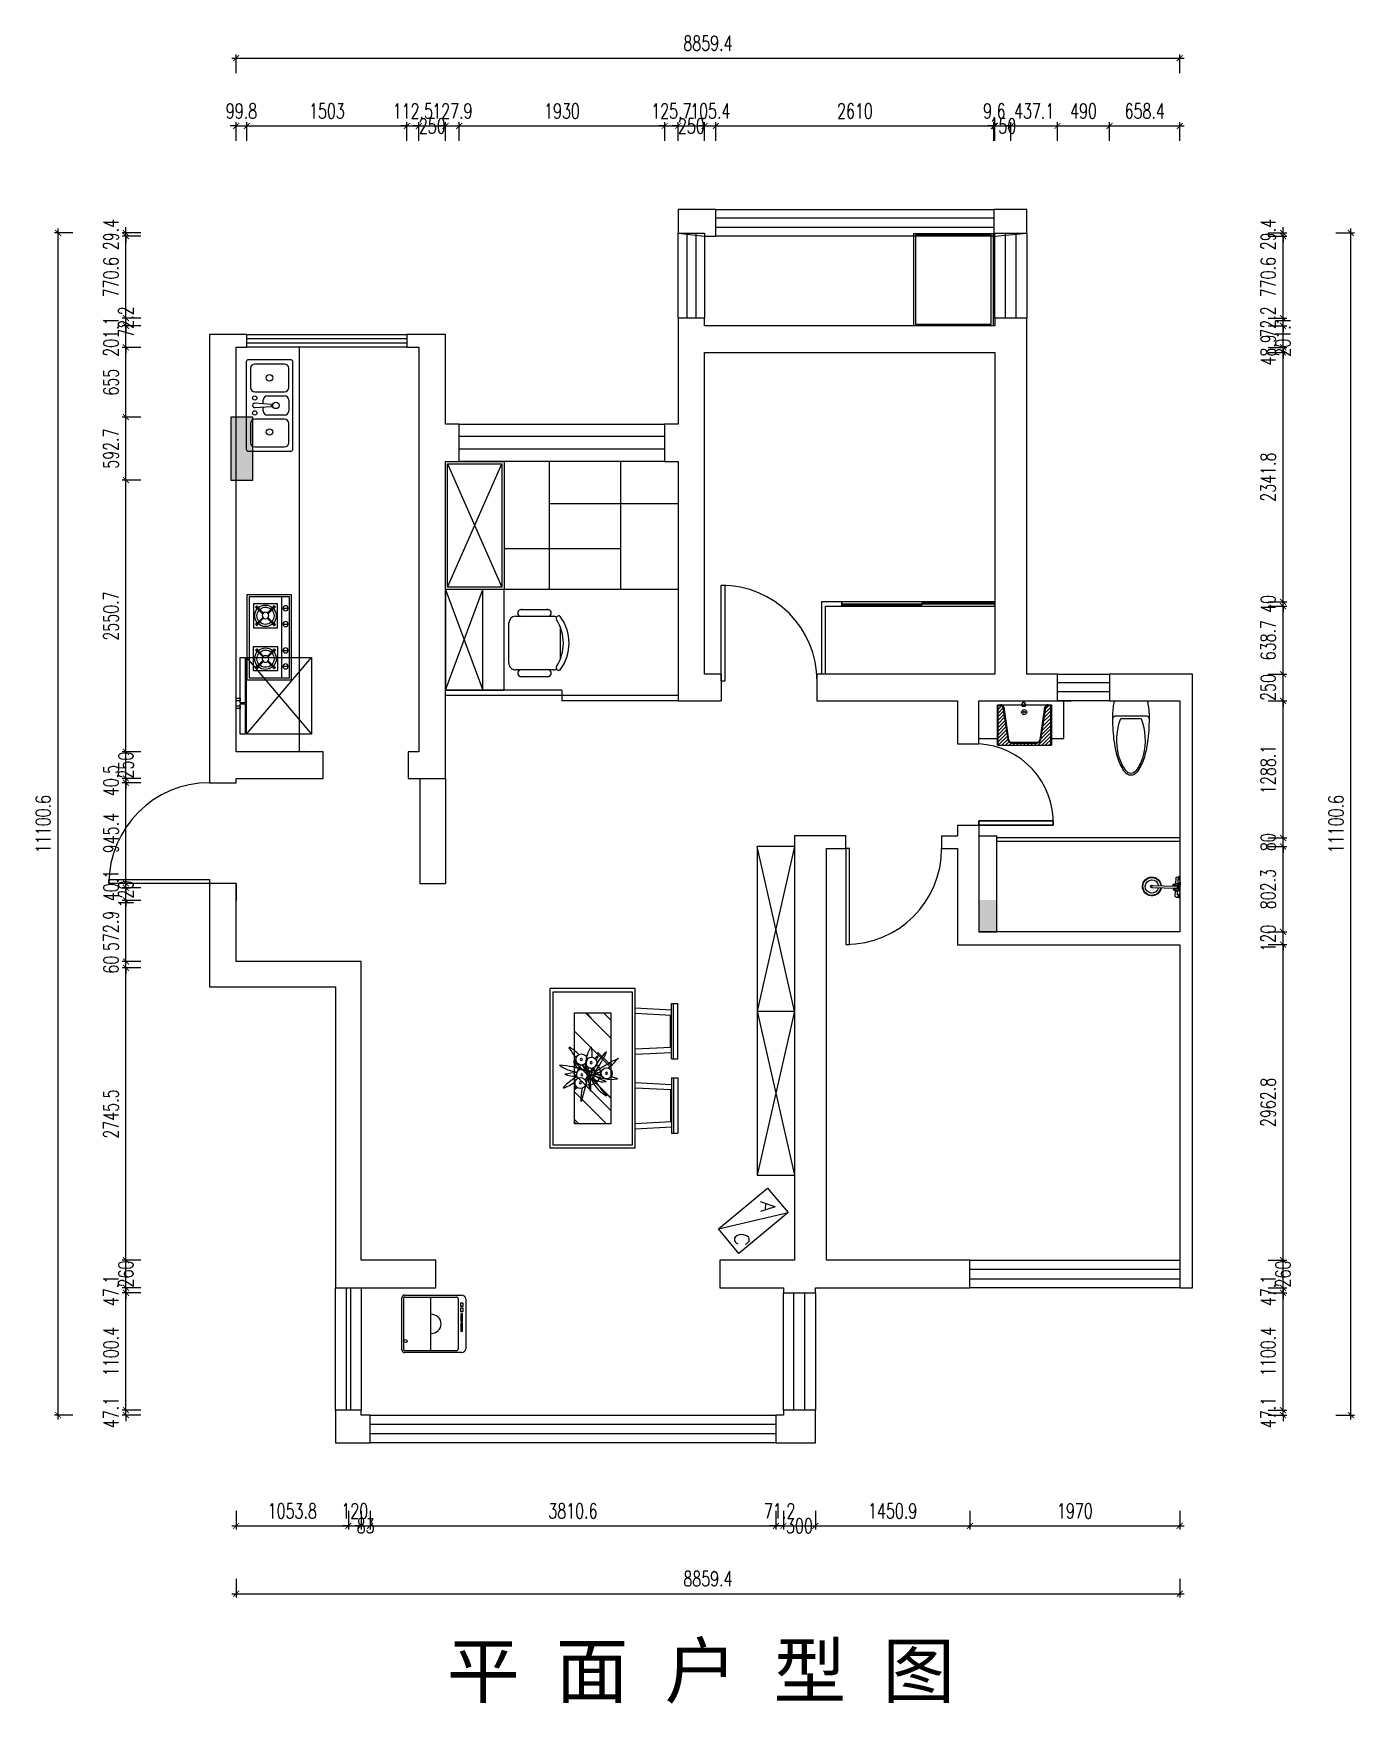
# Model space of a CAD drawing. Header units: millimetres. Extents: x 0 to 28210, y -30658 to 19950.
# Drawn here: x 6191 to 18597, y -30658 to -14974 of the extents above; entities that cross this region are included whole.
import ezdxf

# ---------------------------------------------------------------- set-up
doc = ezdxf.new("R2010")
doc.units = ezdxf.units.MM
doc.header["$LTSCALE"] = 10
doc.header["$MEASUREMENT"] = 0
doc.linetypes.add('ACAD_ISO07W100', pattern=[3, 0, -3])
for name, color, linetype in [('A1-建筑结构墙体', 255, 'ByLayer'), ('A16-建筑墙体填充', 250, 'ByLayer'), ('A2-建筑墙体', 255, 'ByLayer'), ('E7-图例造型线', 30, 'ByLayer'), ('P-活动家具', 146, 'Continuous'), ('P11-平面尺寸标注', 1, 'ByLayer'), ('P4-平面窗', 1, 'ByLayer'), ('P7-平面门', 2, 'ByLayer'), ('T-图框', 1, 'ByLayer'), ('text', 7, 'ByLayer'), ('移动家具', 4, 'Continuous')]:
    doc.layers.add(name, color=color, linetype=linetype)
doc.styles.add('DIMTEXT', font='simplex.shx', dxfattribs={"width": 0.7, "bigfont": 'gbcbig.shx'})
doc.styles.get("Standard").update_dxf_attribs({"font": 'simplex.shx', "bigfont": 'gbcbig.shx'})
doc.dimstyles.new('Bim', dxfattribs={"dimscale": 25, "dimtxt": 2, "dimasz": 0.8, "dimexe": 0.5, "dimexo": 0.5, "dimgap": 1, "dimtad": 4, "dimdec": 4, "dimrnd": 1, "dimdsep": 46, "dimtxsty": 'DIMTEXT', "dimblk": 'ARCHTICK', "dimcen": 2.5, "dimdle": 0.6, "dimclrd": 1, "dimclre": 1, "dimclrt": 2, "dimadec": 0, "dimazin": 0, "dimtfac": 1, "dimtdec": 4, "dimtix": 1, "dimtmove": 2, "dimatfit": 3, "dimldrblk": 'ARCHTICK', "dimfxl": 0, "dimtolj": 1, "dimtzin": 0, "dimarcsym": 0})
doc.dimstyles.new('Kujiale', dxfattribs={"dimscale": 25, "dimtxt": 2, "dimasz": 0.8, "dimexe": 0.5, "dimexo": 0.5, "dimgap": 1, "dimtad": 1, "dimdec": 4, "dimrnd": 5, "dimdsep": 46, "dimtxsty": 'DIMTEXT', "dimblk": 'ARCHTICK', "dimcen": 2.5, "dimdle": 0.6, "dimclrd": 1, "dimclre": 1, "dimclrt": 2, "dimadec": 0, "dimazin": 0, "dimtfac": 1, "dimtdec": 4, "dimtix": 1, "dimtmove": 2, "dimatfit": 3, "dimldrblk": 'ARCHTICK', "dimfxl": 0, "dimtolj": 1, "dimtzin": 0, "dimarcsym": 0})

msp = doc.modelspace()

# ---------------------------------------------------------------- texts
at = {"layer": 'T-图框', "insert": (12460, -30378.85582), "char_height": 500, "width": 7920.5128974, "attachment_point": 5}
msp.add_mtext('{\\fSimHei|b0|i0|c134|p49;平 面 户 型 图}', dxfattribs=at)

# ---------------------------------------------------------------- blocks, each defined once
blk = doc.blocks.new('餐桌774823')
at = {"linetype": 'ACAD_ISO07W100'}
blk.add_wipeout([(-675, -380), (-675, -360), (-675, 360), (-675, 380), (-655, 380), (655, 380), (675, 380), (675, 360), (675, -360), (675, -380), (655, -380), (-655, -380)], dxfattribs=at).dxf.layer = 'E7-图例造型线'
at = {"layer": 'E7-图例造型线'}
for points in [[(675, 380), (-675, 380)], [(-675, 380), (-675, -380)], [(655, 360), (-655, 360)], [(-655, 360), (-655, -360)], [(655, -360), (655, 360)], [(675, -380), (675, 380)], [(-675, -380), (675, -380)], [(-655, -360), (655, -360)]]:
    blk.add_lwpolyline(points, dxfattribs=at)
blk = doc.blocks.new('洗衣机774830')
at = {"linetype": 'ACAD_ISO07W100'}
blk.add_wipeout([(-300, -260), (-300, -210), (-300, 30), (-300, 270), (-290, 280), (-280, 290), (-270, 300), (270, 300), (280, 290), (290, 280), (300, 270), (300, 30), (300, -210), (300, -260), (260, -300), (217, -300), (185, -300), (162, -300), (129, -300), (105, -300), (24, -300), (6, -300), (-75, -300), (-260, -300)], dxfattribs=at).dxf.layer = 'E7-图例造型线'
at = {"layer": 'E7-图例造型线'}
for points in [[(-300, -260), (-300, 270)], [(-280, -210), (-280, 270)], [(-270, 300), (270, 300)], [(-270, 280), (270, 280)], [(280, 270), (280, -210)], [(300, 270), (300, -260)], [(280, 30), (-280, 30)], [(260, -230), (-260, -230)], [(260, -300), (-260, -300)], [(-75, -253), (-75, -271)], [(6, -253), (-75, -253)], [(-75, -271), (6, -271)], [(6, -271), (6, -253)], [(105, -253), (24, -253)], [(24, -253), (24, -271)], [(24, -271), (105, -271)], [(105, -271), (105, -253)], [(162, -251), (129, -251)], [(129, -251), (129, -276)], [(129, -276), (162, -276)], [(162, -276), (162, -251)], [(217, -251), (185, -251)], [(185, -251), (185, -276)], [(185, -276), (217, -276)], [(217, -276), (217, -251)]]:
    blk.add_lwpolyline(points, dxfattribs=at)
blk.add_circle((-179, 265), 15, dxfattribs=at)
for centre, radius, start, end in [((-270, 270), 30, 89.9766, 180.0235), ((-270, 270), 10, 90.0911, 179.9089), ((270, 270), 30, -0.0234, 90.0234), ((270, 270), 10, 0.0911, 89.9089), ((0, 30), 100, 180, 360), ((-260, -260), 40, -179.9948, -90.0053), ((-260, -210), 20, 179.9383, 270.0616), ((260, -210), 20, -90.0616, 0.0617), ((260, -260), 40, -89.9948, -0.0052)]:
    blk.add_arc(centre, radius, start, end, dxfattribs=at)
blk = doc.blocks.new('_ArchTick')
at = {"layer": 'text', "color": 1, "const_width": 0.15}
blk.add_lwpolyline([(-0.5, -0.5), (0.5, 0.5)], dxfattribs=at)
blk = doc.blocks.new('*D114')
at = {"layer": 'Defpoints', "color": 0}
for p in [(8095, -29451), (16955, -29451), (16955, -29626)]:
    blk.add_point(p, dxfattribs=at)
at = {"layer": 'P11-平面尺寸标注', "color": 1, "lineweight": -2}
for p, q in [((8095, -29486), (8095, -29661)), ((16955, -29486), (16955, -29661)), ((8053, -29626), (16997, -29626))]:
    blk.add_line(p, q, dxfattribs=at)
at = {"layer": 'P11-平面尺寸标注', "color": 1, "lineweight": -2, "xscale": 56, "yscale": 56, "zscale": 56, "rotation": 180}
blk.add_blockref('_ArchTick', (8095, -29626), dxfattribs=at)
at = {"layer": 'P11-平面尺寸标注', "color": 1, "lineweight": -2, "xscale": 56, "yscale": 56, "zscale": 56}
blk.add_blockref('_ArchTick', (16955, -29626), dxfattribs=at)
at = {"layer": 'P11-平面尺寸标注', "color": 2, "insert": (12525, -29486), "char_height": 140, "attachment_point": 5, "style": 'DIMTEXT'}
blk.add_mtext('\\A1;8859.4', dxfattribs=at)
blk = doc.blocks.new('*D115')
at = {"layer": 'Defpoints', "color": 0}
for p in [(6423, -16848), (6598, -16848), (6598, -27949)]:
    blk.add_point(p, dxfattribs=at)
at = {"layer": 'P11-平面尺寸标注', "color": 1, "lineweight": -2}
for p, q in [((6563, -16848), (6388, -16848)), ((6423, -27991), (6423, -16806)), ((6563, -27949), (6388, -27949))]:
    blk.add_line(p, q, dxfattribs=at)
at = {"layer": 'P11-平面尺寸标注', "color": 1, "lineweight": -2, "xscale": 56, "yscale": 56, "zscale": 56}
for p, rotation in [((6423, -16848), 90), ((6423, -27949), 270)]:
    blk.add_blockref('_ArchTick', p, dxfattribs=dict(at, rotation=rotation))
at = {"layer": 'P11-平面尺寸标注', "color": 2, "insert": (6283, -22399), "char_height": 140, "attachment_point": 5, "rotation": 90, "style": 'DIMTEXT'}
blk.add_mtext('\\A1;11100.6', dxfattribs=at)
blk = doc.blocks.new('*D116')
at = {"layer": 'Defpoints', "color": 0}
for p in [(16955, -15206), (8095, -15381), (16955, -15381)]:
    blk.add_point(p, dxfattribs=at)
at = {"layer": 'P11-平面尺寸标注', "color": 1, "lineweight": -2}
for p, q in [((8053, -15206), (16997, -15206)), ((8095, -15346), (8095, -15171)), ((16955, -15346), (16955, -15171))]:
    blk.add_line(p, q, dxfattribs=at)
at = {"layer": 'P11-平面尺寸标注', "color": 1, "lineweight": -2, "xscale": 56, "yscale": 56, "zscale": 56, "rotation": 180}
blk.add_blockref('_ArchTick', (8095, -15206), dxfattribs=at)
at = {"layer": 'P11-平面尺寸标注', "color": 1, "lineweight": -2, "xscale": 56, "yscale": 56, "zscale": 56}
blk.add_blockref('_ArchTick', (16955, -15206), dxfattribs=at)
at = {"layer": 'P11-平面尺寸标注', "color": 2, "insert": (12525, -15066), "char_height": 140, "attachment_point": 5, "style": 'DIMTEXT'}
blk.add_mtext('\\A1;8859.4', dxfattribs=at)
blk = doc.blocks.new('*D117')
at = {"layer": 'Defpoints', "color": 0}
for p in [(18387, -16848), (18562, -16848), (18387, -27949)]:
    blk.add_point(p, dxfattribs=at)
at = {"layer": 'P11-平面尺寸标注', "color": 1, "lineweight": -2}
for p, q in [((18422, -16848), (18597, -16848)), ((18562, -27991), (18562, -16806)), ((18422, -27949), (18597, -27949))]:
    blk.add_line(p, q, dxfattribs=at)
at = {"layer": 'P11-平面尺寸标注', "color": 1, "lineweight": -2, "xscale": 56, "yscale": 56, "zscale": 56}
for p, rotation in [((18562, -16848), 90), ((18562, -27949), 270)]:
    blk.add_blockref('_ArchTick', p, dxfattribs=dict(at, rotation=rotation))
at = {"layer": 'P11-平面尺寸标注', "color": 2, "insert": (18422, -22399), "char_height": 140, "attachment_point": 5, "rotation": 90, "style": 'DIMTEXT'}
blk.add_mtext('\\A1;11100.6', dxfattribs=at)
blk = doc.blocks.new('*D118')
at = {"layer": 'Defpoints', "color": 0}
for p in [(17750, -27902), (17925, -27902), (17750, -27949)]:
    blk.add_point(p, dxfattribs=at)
at = {"layer": 'P11-平面尺寸标注', "color": 1, "lineweight": -2}
for p, q in [((17785, -27902), (17960, -27902)), ((17925, -27902), (17925, -27846)), ((17925, -27949), (17925, -27902)), ((17785, -27949), (17960, -27949)), ((17925, -27949), (17925, -28005))]:
    blk.add_line(p, q, dxfattribs=at)
at = {"layer": 'P11-平面尺寸标注', "color": 1, "lineweight": -2, "xscale": 56, "yscale": 56, "zscale": 56}
for p, rotation in [((17925, -27902), 270), ((17925, -27949), 90)]:
    blk.add_blockref('_ArchTick', p, dxfattribs=dict(at, rotation=rotation))
at = {"layer": 'P11-平面尺寸标注', "color": 2, "insert": (17785, -27925), "char_height": 140, "attachment_point": 5, "rotation": 90, "style": 'DIMTEXT'}
blk.add_mtext('\\A1;47.1', dxfattribs=at)
blk = doc.blocks.new('*D119')
at = {"layer": 'Defpoints', "color": 0}
for p in [(17750, -26801), (17925, -26801), (17750, -27902)]:
    blk.add_point(p, dxfattribs=at)
at = {"layer": 'P11-平面尺寸标注', "color": 1, "lineweight": -2}
for p, q in [((17785, -26801), (17960, -26801)), ((17925, -27944), (17925, -26759)), ((17785, -27902), (17960, -27902))]:
    blk.add_line(p, q, dxfattribs=at)
at = {"layer": 'P11-平面尺寸标注', "color": 1, "lineweight": -2, "xscale": 56, "yscale": 56, "zscale": 56}
for p, rotation in [((17925, -26801), 90), ((17925, -27902), 270)]:
    blk.add_blockref('_ArchTick', p, dxfattribs=dict(at, rotation=rotation))
at = {"layer": 'P11-平面尺寸标注', "color": 2, "insert": (17785, -27352), "char_height": 140, "attachment_point": 5, "rotation": 90, "style": 'DIMTEXT'}
blk.add_mtext('\\A1;1100.4', dxfattribs=at)
blk = doc.blocks.new('*D120')
at = {"layer": 'Defpoints', "color": 0}
for p in [(17750, -26754), (17750, -26801), (17925, -26754)]:
    blk.add_point(p, dxfattribs=at)
at = {"layer": 'P11-平面尺寸标注', "color": 1, "lineweight": -2}
for p, q in [((17785, -26754), (17960, -26754)), ((17785, -26801), (17960, -26801)), ((17925, -26754), (17925, -26698)), ((17925, -26801), (17925, -26754)), ((17925, -26801), (17925, -26857))]:
    blk.add_line(p, q, dxfattribs=at)
at = {"layer": 'P11-平面尺寸标注', "color": 1, "lineweight": -2, "xscale": 56, "yscale": 56, "zscale": 56}
for p, rotation in [((17925, -26754), 270), ((17925, -26801), 90)]:
    blk.add_blockref('_ArchTick', p, dxfattribs=dict(at, rotation=rotation))
at = {"layer": 'P11-平面尺寸标注', "color": 2, "insert": (17785, -26778), "char_height": 140, "attachment_point": 5, "rotation": 90, "style": 'DIMTEXT'}
blk.add_mtext('\\A1;47.1', dxfattribs=at)
blk = doc.blocks.new('*D121')
at = {"layer": 'Defpoints', "color": 0}
for p in [(17750, -26494), (17925, -26494), (17750, -26754)]:
    blk.add_point(p, dxfattribs=at)
at = {"layer": 'P11-平面尺寸标注', "color": 1, "lineweight": -2}
for p, q in [((17785, -26494), (17960, -26494)), ((17925, -26494), (17925, -26438)), ((17925, -26754), (17925, -26494)), ((17785, -26754), (17960, -26754)), ((17925, -26754), (17925, -26810))]:
    blk.add_line(p, q, dxfattribs=at)
at = {"layer": 'P11-平面尺寸标注', "color": 1, "lineweight": -2, "xscale": 56, "yscale": 56, "zscale": 56}
for p, rotation in [((17925, -26494), 270), ((17925, -26754), 90)]:
    blk.add_blockref('_ArchTick', p, dxfattribs=dict(at, rotation=rotation))
at = {"layer": 'P11-平面尺寸标注', "color": 2, "insert": (17925, -26624), "char_height": 140, "attachment_point": 5, "rotation": 90, "style": 'DIMTEXT'}
blk.add_mtext('\\A1;260', dxfattribs=at)
blk = doc.blocks.new('*D122')
at = {"layer": 'Defpoints', "color": 0}
for p in [(17750, -23531), (17925, -23531), (17750, -26494)]:
    blk.add_point(p, dxfattribs=at)
at = {"layer": 'P11-平面尺寸标注', "color": 1, "lineweight": -2}
for p, q in [((17925, -26536), (17925, -23489)), ((17785, -23531), (17960, -23531)), ((17785, -26494), (17960, -26494))]:
    blk.add_line(p, q, dxfattribs=at)
at = {"layer": 'P11-平面尺寸标注', "color": 1, "lineweight": -2, "xscale": 56, "yscale": 56, "zscale": 56}
for p, rotation in [((17925, -23531), 90), ((17925, -26494), 270)]:
    blk.add_blockref('_ArchTick', p, dxfattribs=dict(at, rotation=rotation))
at = {"layer": 'P11-平面尺寸标注', "color": 2, "insert": (17785, -25013), "char_height": 140, "attachment_point": 5, "rotation": 90, "style": 'DIMTEXT'}
blk.add_mtext('\\A1;2962.8', dxfattribs=at)
blk = doc.blocks.new('*D123')
at = {"layer": 'Defpoints', "color": 0}
for p in [(17750, -23411), (17925, -23411), (17750, -23531)]:
    blk.add_point(p, dxfattribs=at)
at = {"layer": 'P11-平面尺寸标注', "color": 1, "lineweight": -2}
for p, q in [((17925, -23411), (17925, -23355)), ((17785, -23411), (17960, -23411)), ((17925, -23531), (17925, -23411)), ((17785, -23531), (17960, -23531)), ((17925, -23531), (17925, -23587))]:
    blk.add_line(p, q, dxfattribs=at)
at = {"layer": 'P11-平面尺寸标注', "color": 1, "lineweight": -2, "xscale": 56, "yscale": 56, "zscale": 56}
for p, rotation in [((17925, -23411), 270), ((17925, -23531), 90)]:
    blk.add_blockref('_ArchTick', p, dxfattribs=dict(at, rotation=rotation))
at = {"layer": 'P11-平面尺寸标注', "color": 2, "insert": (17785, -23471), "char_height": 140, "attachment_point": 5, "rotation": 90, "style": 'DIMTEXT'}
blk.add_mtext('\\A1;120', dxfattribs=at)
blk = doc.blocks.new('*D124')
at = {"layer": 'Defpoints', "color": 0}
for p in [(17750, -22609), (17925, -22609), (17750, -23411)]:
    blk.add_point(p, dxfattribs=at)
at = {"layer": 'P11-平面尺寸标注', "color": 1, "lineweight": -2}
for p, q in [((17925, -23453), (17925, -22567)), ((17785, -22609), (17960, -22609)), ((17785, -23411), (17960, -23411))]:
    blk.add_line(p, q, dxfattribs=at)
at = {"layer": 'P11-平面尺寸标注', "color": 1, "lineweight": -2, "xscale": 56, "yscale": 56, "zscale": 56}
for p, rotation in [((17925, -22609), 90), ((17925, -23411), 270)]:
    blk.add_blockref('_ArchTick', p, dxfattribs=dict(at, rotation=rotation))
at = {"layer": 'P11-平面尺寸标注', "color": 2, "insert": (17785, -23010), "char_height": 140, "attachment_point": 5, "rotation": 90, "style": 'DIMTEXT'}
blk.add_mtext('\\A1;802.3', dxfattribs=at)
blk = doc.blocks.new('*D125')
at = {"layer": 'Defpoints', "color": 0}
for p in [(17750, -22529), (17925, -22529), (17750, -22609)]:
    blk.add_point(p, dxfattribs=at)
at = {"layer": 'P11-平面尺寸标注', "color": 1, "lineweight": -2}
for p, q in [((17785, -22529), (17960, -22529)), ((17925, -22529), (17925, -22473)), ((17925, -22609), (17925, -22529)), ((17785, -22609), (17960, -22609)), ((17925, -22609), (17925, -22665))]:
    blk.add_line(p, q, dxfattribs=at)
at = {"layer": 'P11-平面尺寸标注', "color": 1, "lineweight": -2, "xscale": 56, "yscale": 56, "zscale": 56}
for p, rotation in [((17925, -22529), 270), ((17925, -22609), 90)]:
    blk.add_blockref('_ArchTick', p, dxfattribs=dict(at, rotation=rotation))
at = {"layer": 'P11-平面尺寸标注', "color": 2, "insert": (17785, -22569), "char_height": 140, "attachment_point": 5, "rotation": 90, "style": 'DIMTEXT'}
blk.add_mtext('\\A1;80', dxfattribs=at)
blk = doc.blocks.new('*D126')
at = {"layer": 'Defpoints', "color": 0}
for p in [(17750, -21241), (17925, -21241), (17750, -22529)]:
    blk.add_point(p, dxfattribs=at)
at = {"layer": 'P11-平面尺寸标注', "color": 1, "lineweight": -2}
for p, q in [((17785, -21241), (17960, -21241)), ((17925, -22571), (17925, -21199)), ((17785, -22529), (17960, -22529))]:
    blk.add_line(p, q, dxfattribs=at)
at = {"layer": 'P11-平面尺寸标注', "color": 1, "lineweight": -2, "xscale": 56, "yscale": 56, "zscale": 56}
for p, rotation in [((17925, -21241), 90), ((17925, -22529), 270)]:
    blk.add_blockref('_ArchTick', p, dxfattribs=dict(at, rotation=rotation))
at = {"layer": 'P11-平面尺寸标注', "color": 2, "insert": (17785, -21885), "char_height": 140, "attachment_point": 5, "rotation": 90, "style": 'DIMTEXT'}
blk.add_mtext('\\A1;1288.1', dxfattribs=at)
blk = doc.blocks.new('*D127')
at = {"layer": 'Defpoints', "color": 0}
for p in [(17750, -20991), (17925, -20991), (17750, -21241)]:
    blk.add_point(p, dxfattribs=at)
at = {"layer": 'P11-平面尺寸标注', "color": 1, "lineweight": -2}
for p, q in [((17785, -20991), (17960, -20991)), ((17925, -20991), (17925, -20935)), ((17925, -21241), (17925, -20991)), ((17785, -21241), (17960, -21241)), ((17925, -21241), (17925, -21297))]:
    blk.add_line(p, q, dxfattribs=at)
at = {"layer": 'P11-平面尺寸标注', "color": 1, "lineweight": -2, "xscale": 56, "yscale": 56, "zscale": 56}
for p, rotation in [((17925, -20991), 270), ((17925, -21241), 90)]:
    blk.add_blockref('_ArchTick', p, dxfattribs=dict(at, rotation=rotation))
at = {"layer": 'P11-平面尺寸标注', "color": 2, "insert": (17785, -21116), "char_height": 140, "attachment_point": 5, "rotation": 90, "style": 'DIMTEXT'}
blk.add_mtext('\\A1;250', dxfattribs=at)
blk = doc.blocks.new('*D128')
at = {"layer": 'Defpoints', "color": 0}
for p in [(17750, -20352), (17925, -20352), (17750, -20991)]:
    blk.add_point(p, dxfattribs=at)
at = {"layer": 'P11-平面尺寸标注', "color": 1, "lineweight": -2}
for p, q in [((17785, -20352), (17960, -20352)), ((17925, -21033), (17925, -20310)), ((17785, -20991), (17960, -20991))]:
    blk.add_line(p, q, dxfattribs=at)
at = {"layer": 'P11-平面尺寸标注', "color": 1, "lineweight": -2, "xscale": 56, "yscale": 56, "zscale": 56}
for p, rotation in [((17925, -20352), 90), ((17925, -20991), 270)]:
    blk.add_blockref('_ArchTick', p, dxfattribs=dict(at, rotation=rotation))
at = {"layer": 'P11-平面尺寸标注', "color": 2, "insert": (17785, -20672), "char_height": 140, "attachment_point": 5, "rotation": 90, "style": 'DIMTEXT'}
blk.add_mtext('\\A1;638.7', dxfattribs=at)
blk = doc.blocks.new('*D129')
at = {"layer": 'Defpoints', "color": 0}
for p in [(17750, -20312), (17750, -20352), (17925, -20312)]:
    blk.add_point(p, dxfattribs=at)
at = {"layer": 'P11-平面尺寸标注', "color": 1, "lineweight": -2}
for p, q in [((17785, -20312), (17960, -20312)), ((17785, -20352), (17960, -20352)), ((17925, -20312), (17925, -20256)), ((17925, -20352), (17925, -20312)), ((17925, -20352), (17925, -20408))]:
    blk.add_line(p, q, dxfattribs=at)
at = {"layer": 'P11-平面尺寸标注', "color": 1, "lineweight": -2, "xscale": 56, "yscale": 56, "zscale": 56}
for p, rotation in [((17925, -20312), 270), ((17925, -20352), 90)]:
    blk.add_blockref('_ArchTick', p, dxfattribs=dict(at, rotation=rotation))
at = {"layer": 'P11-平面尺寸标注', "color": 2, "insert": (17785, -20332), "char_height": 140, "attachment_point": 5, "rotation": 90, "style": 'DIMTEXT'}
blk.add_mtext('\\A1;40', dxfattribs=at)
blk = doc.blocks.new('*D130')
at = {"layer": 'Defpoints', "color": 0}
for p in [(17750, -17970), (17925, -17970), (17750, -20312)]:
    blk.add_point(p, dxfattribs=at)
at = {"layer": 'P11-平面尺寸标注', "color": 1, "lineweight": -2}
for p, q in [((17785, -17970), (17960, -17970)), ((17925, -20354), (17925, -17928)), ((17785, -20312), (17960, -20312))]:
    blk.add_line(p, q, dxfattribs=at)
at = {"layer": 'P11-平面尺寸标注', "color": 1, "lineweight": -2, "xscale": 56, "yscale": 56, "zscale": 56}
for p, rotation in [((17925, -17970), 90), ((17925, -20312), 270)]:
    blk.add_blockref('_ArchTick', p, dxfattribs=dict(at, rotation=rotation))
at = {"layer": 'P11-平面尺寸标注', "color": 2, "insert": (17785, -19141), "char_height": 140, "attachment_point": 5, "rotation": 90, "style": 'DIMTEXT'}
blk.add_mtext('\\A1;2341.8', dxfattribs=at)
blk = doc.blocks.new('*D131')
at = {"layer": 'Defpoints', "color": 0}
for p in [(17750, -17922), (17750, -17970), (17925, -17922)]:
    blk.add_point(p, dxfattribs=at)
at = {"layer": 'P11-平面尺寸标注', "color": 1, "lineweight": -2}
for p, q in [((17925, -17922), (17925, -17866)), ((17785, -17922), (17960, -17922)), ((17785, -17970), (17960, -17970)), ((17925, -17970), (17925, -17922)), ((17925, -17970), (17925, -18026))]:
    blk.add_line(p, q, dxfattribs=at)
at = {"layer": 'P11-平面尺寸标注', "color": 1, "lineweight": -2, "xscale": 56, "yscale": 56, "zscale": 56}
for p, rotation in [((17925, -17922), 270), ((17925, -17970), 90)]:
    blk.add_blockref('_ArchTick', p, dxfattribs=dict(at, rotation=rotation))
at = {"layer": 'P11-平面尺寸标注', "color": 2, "insert": (17785, -17946), "char_height": 140, "attachment_point": 5, "rotation": 90, "style": 'DIMTEXT'}
blk.add_mtext('\\A1;48.9', dxfattribs=at)
blk = doc.blocks.new('*D132')
at = {"layer": 'Defpoints', "color": 0}
for p in [(17750, -17720), (17925, -17720), (17750, -17922)]:
    blk.add_point(p, dxfattribs=at)
at = {"layer": 'P11-平面尺寸标注', "color": 1, "lineweight": -2}
for p, q in [((17785, -17720), (17960, -17720)), ((17925, -17720), (17925, -17664)), ((17925, -17922), (17925, -17720)), ((17785, -17922), (17960, -17922)), ((17925, -17922), (17925, -17978))]:
    blk.add_line(p, q, dxfattribs=at)
at = {"layer": 'P11-平面尺寸标注', "color": 1, "lineweight": -2, "xscale": 56, "yscale": 56, "zscale": 56}
for p, rotation in [((17925, -17720), 270), ((17925, -17922), 90)]:
    blk.add_blockref('_ArchTick', p, dxfattribs=dict(at, rotation=rotation))
at = {"layer": 'P11-平面尺寸标注', "color": 2, "insert": (17925, -17821), "char_height": 140, "attachment_point": 5, "rotation": 90, "style": 'DIMTEXT'}
blk.add_mtext('\\A1;201.1', dxfattribs=at)
blk = doc.blocks.new('*D133')
at = {"layer": 'Defpoints', "color": 0}
for p in [(17750, -17648), (17750, -17720), (17925, -17648)]:
    blk.add_point(p, dxfattribs=at)
at = {"layer": 'P11-平面尺寸标注', "color": 1, "lineweight": -2}
for p, q in [((17785, -17648), (17960, -17648)), ((17785, -17720), (17960, -17720)), ((17925, -17648), (17925, -17592)), ((17925, -17720), (17925, -17648)), ((17925, -17720), (17925, -17776))]:
    blk.add_line(p, q, dxfattribs=at)
at = {"layer": 'P11-平面尺寸标注', "color": 1, "lineweight": -2, "xscale": 56, "yscale": 56, "zscale": 56}
for p, rotation in [((17925, -17648), 270), ((17925, -17720), 90)]:
    blk.add_blockref('_ArchTick', p, dxfattribs=dict(at, rotation=rotation))
at = {"layer": 'P11-平面尺寸标注', "color": 2, "insert": (17785, -17684), "char_height": 140, "attachment_point": 5, "rotation": 90, "style": 'DIMTEXT'}
blk.add_mtext('\\A1;72.2', dxfattribs=at)
blk = doc.blocks.new('*D134')
at = {"layer": 'Defpoints', "color": 0}
for p in [(17750, -16878), (17925, -16878), (17750, -17648)]:
    blk.add_point(p, dxfattribs=at)
at = {"layer": 'P11-平面尺寸标注', "color": 1, "lineweight": -2}
for p, q in [((17785, -16878), (17960, -16878)), ((17925, -17690), (17925, -16836)), ((17785, -17648), (17960, -17648))]:
    blk.add_line(p, q, dxfattribs=at)
at = {"layer": 'P11-平面尺寸标注', "color": 1, "lineweight": -2, "xscale": 56, "yscale": 56, "zscale": 56}
for p, rotation in [((17925, -16878), 90), ((17925, -17648), 270)]:
    blk.add_blockref('_ArchTick', p, dxfattribs=dict(at, rotation=rotation))
at = {"layer": 'P11-平面尺寸标注', "color": 2, "insert": (17785, -17263), "char_height": 140, "attachment_point": 5, "rotation": 90, "style": 'DIMTEXT'}
blk.add_mtext('\\A1;770.6', dxfattribs=at)
blk = doc.blocks.new('*D135')
at = {"layer": 'Defpoints', "color": 0}
for p in [(17750, -16848), (17750, -16878), (17925, -16848)]:
    blk.add_point(p, dxfattribs=at)
at = {"layer": 'P11-平面尺寸标注', "color": 1, "lineweight": -2}
for p, q in [((17785, -16848), (17960, -16848)), ((17785, -16878), (17960, -16878)), ((17925, -16848), (17925, -16792)), ((17925, -16878), (17925, -16848)), ((17925, -16878), (17925, -16934))]:
    blk.add_line(p, q, dxfattribs=at)
at = {"layer": 'P11-平面尺寸标注', "color": 1, "lineweight": -2, "xscale": 56, "yscale": 56, "zscale": 56}
for p, rotation in [((17925, -16848), 270), ((17925, -16878), 90)]:
    blk.add_blockref('_ArchTick', p, dxfattribs=dict(at, rotation=rotation))
at = {"layer": 'P11-平面尺寸标注', "color": 2, "insert": (17785, -16863), "char_height": 140, "attachment_point": 5, "rotation": 90, "style": 'DIMTEXT'}
blk.add_mtext('\\A1;29.4', dxfattribs=at)
blk = doc.blocks.new('*D136')
at = {"layer": 'Defpoints', "color": 0}
for p in [(7060, -27902), (7235, -27902), (7235, -27949)]:
    blk.add_point(p, dxfattribs=at)
at = {"layer": 'P11-平面尺寸标注', "color": 1, "lineweight": -2}
for p, q in [((7200, -27902), (7025, -27902)), ((7060, -27902), (7060, -27846)), ((7060, -27949), (7060, -27902)), ((7200, -27949), (7025, -27949)), ((7060, -27949), (7060, -28005))]:
    blk.add_line(p, q, dxfattribs=at)
at = {"layer": 'P11-平面尺寸标注', "color": 1, "lineweight": -2, "xscale": 56, "yscale": 56, "zscale": 56}
for p, rotation in [((7060, -27902), 270), ((7060, -27949), 90)]:
    blk.add_blockref('_ArchTick', p, dxfattribs=dict(at, rotation=rotation))
at = {"layer": 'P11-平面尺寸标注', "color": 2, "insert": (6920, -27925), "char_height": 140, "attachment_point": 5, "rotation": 90, "style": 'DIMTEXT'}
blk.add_mtext('\\A1;47.1', dxfattribs=at)
blk = doc.blocks.new('*D137')
at = {"layer": 'Defpoints', "color": 0}
for p in [(7060, -26801), (7235, -26801), (7235, -27902)]:
    blk.add_point(p, dxfattribs=at)
at = {"layer": 'P11-平面尺寸标注', "color": 1, "lineweight": -2}
for p, q in [((7200, -26801), (7025, -26801)), ((7060, -27944), (7060, -26759)), ((7200, -27902), (7025, -27902))]:
    blk.add_line(p, q, dxfattribs=at)
at = {"layer": 'P11-平面尺寸标注', "color": 1, "lineweight": -2, "xscale": 56, "yscale": 56, "zscale": 56}
for p, rotation in [((7060, -26801), 90), ((7060, -27902), 270)]:
    blk.add_blockref('_ArchTick', p, dxfattribs=dict(at, rotation=rotation))
at = {"layer": 'P11-平面尺寸标注', "color": 2, "insert": (6920, -27352), "char_height": 140, "attachment_point": 5, "rotation": 90, "style": 'DIMTEXT'}
blk.add_mtext('\\A1;1100.4', dxfattribs=at)
blk = doc.blocks.new('*D138')
at = {"layer": 'Defpoints', "color": 0}
for p in [(7060, -26754), (7235, -26754), (7235, -26801)]:
    blk.add_point(p, dxfattribs=at)
at = {"layer": 'P11-平面尺寸标注', "color": 1, "lineweight": -2}
for p, q in [((7200, -26754), (7025, -26754)), ((7200, -26801), (7025, -26801)), ((7060, -26754), (7060, -26698)), ((7060, -26801), (7060, -26754)), ((7060, -26801), (7060, -26857))]:
    blk.add_line(p, q, dxfattribs=at)
at = {"layer": 'P11-平面尺寸标注', "color": 1, "lineweight": -2, "xscale": 56, "yscale": 56, "zscale": 56}
for p, rotation in [((7060, -26754), 270), ((7060, -26801), 90)]:
    blk.add_blockref('_ArchTick', p, dxfattribs=dict(at, rotation=rotation))
at = {"layer": 'P11-平面尺寸标注', "color": 2, "insert": (6920, -26778), "char_height": 140, "attachment_point": 5, "rotation": 90, "style": 'DIMTEXT'}
blk.add_mtext('\\A1;47.1', dxfattribs=at)
blk = doc.blocks.new('*D139')
at = {"layer": 'Defpoints', "color": 0}
for p in [(7060, -26494), (7235, -26494), (7235, -26754)]:
    blk.add_point(p, dxfattribs=at)
at = {"layer": 'P11-平面尺寸标注', "color": 1, "lineweight": -2}
for p, q in [((7200, -26494), (7025, -26494)), ((7060, -26494), (7060, -26438)), ((7060, -26754), (7060, -26494)), ((7200, -26754), (7025, -26754)), ((7060, -26754), (7060, -26810))]:
    blk.add_line(p, q, dxfattribs=at)
at = {"layer": 'P11-平面尺寸标注', "color": 1, "lineweight": -2, "xscale": 56, "yscale": 56, "zscale": 56}
for p, rotation in [((7060, -26494), 270), ((7060, -26754), 90)]:
    blk.add_blockref('_ArchTick', p, dxfattribs=dict(at, rotation=rotation))
at = {"layer": 'P11-平面尺寸标注', "color": 2, "insert": (7060, -26624), "char_height": 140, "attachment_point": 5, "rotation": 90, "style": 'DIMTEXT'}
blk.add_mtext('\\A1;260', dxfattribs=at)
blk = doc.blocks.new('*D140')
at = {"layer": 'Defpoints', "color": 0}
for p in [(7060, -23749), (7235, -23749), (7235, -26494)]:
    blk.add_point(p, dxfattribs=at)
at = {"layer": 'P11-平面尺寸标注', "color": 1, "lineweight": -2}
for p, q in [((7200, -23749), (7025, -23749)), ((7060, -26536), (7060, -23707)), ((7200, -26494), (7025, -26494))]:
    blk.add_line(p, q, dxfattribs=at)
at = {"layer": 'P11-平面尺寸标注', "color": 1, "lineweight": -2, "xscale": 56, "yscale": 56, "zscale": 56}
for p, rotation in [((7060, -23749), 90), ((7060, -26494), 270)]:
    blk.add_blockref('_ArchTick', p, dxfattribs=dict(at, rotation=rotation))
at = {"layer": 'P11-平面尺寸标注', "color": 2, "insert": (6920, -25122), "char_height": 140, "attachment_point": 5, "rotation": 90, "style": 'DIMTEXT'}
blk.add_mtext('\\A1;2745.5', dxfattribs=at)
blk = doc.blocks.new('*D141')
at = {"layer": 'Defpoints', "color": 0}
for p in [(7060, -23689), (7235, -23689), (7235, -23749)]:
    blk.add_point(p, dxfattribs=at)
at = {"layer": 'P11-平面尺寸标注', "color": 1, "lineweight": -2}
for p, q in [((7060, -23689), (7060, -23633)), ((7200, -23689), (7025, -23689)), ((7200, -23749), (7025, -23749)), ((7060, -23749), (7060, -23689)), ((7060, -23749), (7060, -23805))]:
    blk.add_line(p, q, dxfattribs=at)
at = {"layer": 'P11-平面尺寸标注', "color": 1, "lineweight": -2, "xscale": 56, "yscale": 56, "zscale": 56}
for p, rotation in [((7060, -23689), 270), ((7060, -23749), 90)]:
    blk.add_blockref('_ArchTick', p, dxfattribs=dict(at, rotation=rotation))
at = {"layer": 'P11-平面尺寸标注', "color": 2, "insert": (6920, -23719), "char_height": 140, "attachment_point": 5, "rotation": 90, "style": 'DIMTEXT'}
blk.add_mtext('\\A1;60', dxfattribs=at)
blk = doc.blocks.new('*D142')
at = {"layer": 'Defpoints', "color": 0}
for p in [(7060, -23116), (7235, -23116), (7235, -23689)]:
    blk.add_point(p, dxfattribs=at)
at = {"layer": 'P11-平面尺寸标注', "color": 1, "lineweight": -2}
for p, q in [((7200, -23116), (7025, -23116)), ((7060, -23731), (7060, -23074)), ((7200, -23689), (7025, -23689))]:
    blk.add_line(p, q, dxfattribs=at)
at = {"layer": 'P11-平面尺寸标注', "color": 1, "lineweight": -2, "xscale": 56, "yscale": 56, "zscale": 56}
for p, rotation in [((7060, -23116), 90), ((7060, -23689), 270)]:
    blk.add_blockref('_ArchTick', p, dxfattribs=dict(at, rotation=rotation))
at = {"layer": 'P11-平面尺寸标注', "color": 2, "insert": (6920, -23402), "char_height": 140, "attachment_point": 5, "rotation": 90, "style": 'DIMTEXT'}
blk.add_mtext('\\A1;572.9', dxfattribs=at)
blk = doc.blocks.new('*D143')
at = {"layer": 'Defpoints', "color": 0}
for p in [(7060, -22996), (7235, -22996), (7235, -23116)]:
    blk.add_point(p, dxfattribs=at)
at = {"layer": 'P11-平面尺寸标注', "color": 1, "lineweight": -2}
for p, q in [((7200, -22996), (7025, -22996)), ((7060, -22996), (7060, -22940)), ((7060, -23116), (7060, -22996)), ((7200, -23116), (7025, -23116)), ((7060, -23116), (7060, -23172))]:
    blk.add_line(p, q, dxfattribs=at)
at = {"layer": 'P11-平面尺寸标注', "color": 1, "lineweight": -2, "xscale": 56, "yscale": 56, "zscale": 56}
for p, rotation in [((7060, -22996), 270), ((7060, -23116), 90)]:
    blk.add_blockref('_ArchTick', p, dxfattribs=dict(at, rotation=rotation))
at = {"layer": 'P11-平面尺寸标注', "color": 2, "insert": (7060, -23056), "char_height": 140, "attachment_point": 5, "rotation": 90, "style": 'DIMTEXT'}
blk.add_mtext('\\A1;120', dxfattribs=at)
blk = doc.blocks.new('*D144')
at = {"layer": 'Defpoints', "color": 0}
for p in [(7060, -22956), (7235, -22956), (7235, -22996)]:
    blk.add_point(p, dxfattribs=at)
at = {"layer": 'P11-平面尺寸标注', "color": 1, "lineweight": -2}
for p, q in [((7200, -22956), (7025, -22956)), ((7200, -22996), (7025, -22996)), ((7060, -22956), (7060, -22900)), ((7060, -22996), (7060, -22956)), ((7060, -22996), (7060, -23052))]:
    blk.add_line(p, q, dxfattribs=at)
at = {"layer": 'P11-平面尺寸标注', "color": 1, "lineweight": -2, "xscale": 56, "yscale": 56, "zscale": 56}
for p, rotation in [((7060, -22956), 270), ((7060, -22996), 90)]:
    blk.add_blockref('_ArchTick', p, dxfattribs=dict(at, rotation=rotation))
at = {"layer": 'P11-平面尺寸标注', "color": 2, "insert": (6920, -22976), "char_height": 140, "attachment_point": 5, "rotation": 90, "style": 'DIMTEXT'}
blk.add_mtext('\\A1;40.1', dxfattribs=at)
blk = doc.blocks.new('*D145')
at = {"layer": 'Defpoints', "color": 0}
for p in [(7060, -22010), (7235, -22010), (7235, -22956)]:
    blk.add_point(p, dxfattribs=at)
at = {"layer": 'P11-平面尺寸标注', "color": 1, "lineweight": -2}
for p, q in [((7200, -22010), (7025, -22010)), ((7060, -22998), (7060, -21968)), ((7200, -22956), (7025, -22956))]:
    blk.add_line(p, q, dxfattribs=at)
at = {"layer": 'P11-平面尺寸标注', "color": 1, "lineweight": -2, "xscale": 56, "yscale": 56, "zscale": 56}
for p, rotation in [((7060, -22010), 90), ((7060, -22956), 270)]:
    blk.add_blockref('_ArchTick', p, dxfattribs=dict(at, rotation=rotation))
at = {"layer": 'P11-平面尺寸标注', "color": 2, "insert": (6920, -22483), "char_height": 140, "attachment_point": 5, "rotation": 90, "style": 'DIMTEXT'}
blk.add_mtext('\\A1;945.4', dxfattribs=at)
blk = doc.blocks.new('*D146')
at = {"layer": 'Defpoints', "color": 0}
for p in [(7060, -21970), (7235, -21970), (7235, -22010)]:
    blk.add_point(p, dxfattribs=at)
at = {"layer": 'P11-平面尺寸标注', "color": 1, "lineweight": -2}
for p, q in [((7060, -21970), (7060, -21914)), ((7200, -21970), (7025, -21970)), ((7200, -22010), (7025, -22010)), ((7060, -22010), (7060, -21970)), ((7060, -22010), (7060, -22066))]:
    blk.add_line(p, q, dxfattribs=at)
at = {"layer": 'P11-平面尺寸标注', "color": 1, "lineweight": -2, "xscale": 56, "yscale": 56, "zscale": 56}
for p, rotation in [((7060, -21970), 270), ((7060, -22010), 90)]:
    blk.add_blockref('_ArchTick', p, dxfattribs=dict(at, rotation=rotation))
at = {"layer": 'P11-平面尺寸标注', "color": 2, "insert": (6920, -21990), "char_height": 140, "attachment_point": 5, "rotation": 90, "style": 'DIMTEXT'}
blk.add_mtext('\\A1;40.5', dxfattribs=at)
blk = doc.blocks.new('*D147')
at = {"layer": 'Defpoints', "color": 0}
for p in [(7060, -21720), (7235, -21720), (7235, -21970)]:
    blk.add_point(p, dxfattribs=at)
at = {"layer": 'P11-平面尺寸标注', "color": 1, "lineweight": -2}
for p, q in [((7200, -21720), (7025, -21720)), ((7060, -21720), (7060, -21664)), ((7060, -21970), (7060, -21720)), ((7200, -21970), (7025, -21970)), ((7060, -21970), (7060, -22026))]:
    blk.add_line(p, q, dxfattribs=at)
at = {"layer": 'P11-平面尺寸标注', "color": 1, "lineweight": -2, "xscale": 56, "yscale": 56, "zscale": 56}
for p, rotation in [((7060, -21720), 270), ((7060, -21970), 90)]:
    blk.add_blockref('_ArchTick', p, dxfattribs=dict(at, rotation=rotation))
at = {"layer": 'P11-平面尺寸标注', "color": 2, "insert": (7060, -21845), "char_height": 140, "attachment_point": 5, "rotation": 90, "style": 'DIMTEXT'}
blk.add_mtext('\\A1;250', dxfattribs=at)
blk = doc.blocks.new('*D148')
at = {"layer": 'Defpoints', "color": 0}
for p in [(7060, -19169), (7235, -19169), (7235, -21720)]:
    blk.add_point(p, dxfattribs=at)
at = {"layer": 'P11-平面尺寸标注', "color": 1, "lineweight": -2}
for p, q in [((7060, -21762), (7060, -19127)), ((7200, -19169), (7025, -19169)), ((7200, -21720), (7025, -21720))]:
    blk.add_line(p, q, dxfattribs=at)
at = {"layer": 'P11-平面尺寸标注', "color": 1, "lineweight": -2, "xscale": 56, "yscale": 56, "zscale": 56}
for p, rotation in [((7060, -19169), 90), ((7060, -21720), 270)]:
    blk.add_blockref('_ArchTick', p, dxfattribs=dict(at, rotation=rotation))
at = {"layer": 'P11-平面尺寸标注', "color": 2, "insert": (6920, -20445), "char_height": 140, "attachment_point": 5, "rotation": 90, "style": 'DIMTEXT'}
blk.add_mtext('\\A1;2550.7', dxfattribs=at)
blk = doc.blocks.new('*D149')
at = {"layer": 'Defpoints', "color": 0}
for p in [(7060, -18577), (7235, -18577), (7235, -19169)]:
    blk.add_point(p, dxfattribs=at)
at = {"layer": 'P11-平面尺寸标注', "color": 1, "lineweight": -2}
for p, q in [((7200, -18577), (7025, -18577)), ((7060, -19211), (7060, -18535)), ((7200, -19169), (7025, -19169))]:
    blk.add_line(p, q, dxfattribs=at)
at = {"layer": 'P11-平面尺寸标注', "color": 1, "lineweight": -2, "xscale": 56, "yscale": 56, "zscale": 56}
for p, rotation in [((7060, -18577), 90), ((7060, -19169), 270)]:
    blk.add_blockref('_ArchTick', p, dxfattribs=dict(at, rotation=rotation))
at = {"layer": 'P11-平面尺寸标注', "color": 2, "insert": (6920, -18873), "char_height": 140, "attachment_point": 5, "rotation": 90, "style": 'DIMTEXT'}
blk.add_mtext('\\A1;592.7', dxfattribs=at)
blk = doc.blocks.new('*D150')
at = {"layer": 'Defpoints', "color": 0}
for p in [(7060, -17922), (7235, -17922), (7235, -18577)]:
    blk.add_point(p, dxfattribs=at)
at = {"layer": 'P11-平面尺寸标注', "color": 1, "lineweight": -2}
for p, q in [((7060, -18619), (7060, -17880)), ((7200, -17922), (7025, -17922)), ((7200, -18577), (7025, -18577))]:
    blk.add_line(p, q, dxfattribs=at)
at = {"layer": 'P11-平面尺寸标注', "color": 1, "lineweight": -2, "xscale": 56, "yscale": 56, "zscale": 56}
for p, rotation in [((7060, -17922), 90), ((7060, -18577), 270)]:
    blk.add_blockref('_ArchTick', p, dxfattribs=dict(at, rotation=rotation))
at = {"layer": 'P11-平面尺寸标注', "color": 2, "insert": (6920, -18249), "char_height": 140, "attachment_point": 5, "rotation": 90, "style": 'DIMTEXT'}
blk.add_mtext('\\A1;655', dxfattribs=at)
blk = doc.blocks.new('*D151')
at = {"layer": 'Defpoints', "color": 0}
for p in [(7060, -17720), (7235, -17720), (7235, -17922)]:
    blk.add_point(p, dxfattribs=at)
at = {"layer": 'P11-平面尺寸标注', "color": 1, "lineweight": -2}
for p, q in [((7200, -17720), (7025, -17720)), ((7060, -17720), (7060, -17664)), ((7060, -17922), (7060, -17720)), ((7200, -17922), (7025, -17922)), ((7060, -17922), (7060, -17978))]:
    blk.add_line(p, q, dxfattribs=at)
at = {"layer": 'P11-平面尺寸标注', "color": 1, "lineweight": -2, "xscale": 56, "yscale": 56, "zscale": 56}
for p, rotation in [((7060, -17720), 270), ((7060, -17922), 90)]:
    blk.add_blockref('_ArchTick', p, dxfattribs=dict(at, rotation=rotation))
at = {"layer": 'P11-平面尺寸标注', "color": 2, "insert": (6920, -17821), "char_height": 140, "attachment_point": 5, "rotation": 90, "style": 'DIMTEXT'}
blk.add_mtext('\\A1;201.1', dxfattribs=at)
blk = doc.blocks.new('*D152')
at = {"layer": 'Defpoints', "color": 0}
for p in [(7060, -17648), (7235, -17648), (7235, -17720)]:
    blk.add_point(p, dxfattribs=at)
at = {"layer": 'P11-平面尺寸标注', "color": 1, "lineweight": -2}
for p, q in [((7200, -17648), (7025, -17648)), ((7200, -17720), (7025, -17720)), ((7060, -17648), (7060, -17592)), ((7060, -17720), (7060, -17648)), ((7060, -17720), (7060, -17776))]:
    blk.add_line(p, q, dxfattribs=at)
at = {"layer": 'P11-平面尺寸标注', "color": 1, "lineweight": -2, "xscale": 56, "yscale": 56, "zscale": 56}
for p, rotation in [((7060, -17648), 270), ((7060, -17720), 90)]:
    blk.add_blockref('_ArchTick', p, dxfattribs=dict(at, rotation=rotation))
at = {"layer": 'P11-平面尺寸标注', "color": 2, "insert": (7060, -17684), "char_height": 140, "attachment_point": 5, "rotation": 90, "style": 'DIMTEXT'}
blk.add_mtext('\\A1;72.2', dxfattribs=at)
blk = doc.blocks.new('*D153')
at = {"layer": 'Defpoints', "color": 0}
for p in [(7060, -16878), (7235, -16878), (7235, -17648)]:
    blk.add_point(p, dxfattribs=at)
at = {"layer": 'P11-平面尺寸标注', "color": 1, "lineweight": -2}
for p, q in [((7200, -16878), (7025, -16878)), ((7060, -17690), (7060, -16836)), ((7200, -17648), (7025, -17648))]:
    blk.add_line(p, q, dxfattribs=at)
at = {"layer": 'P11-平面尺寸标注', "color": 1, "lineweight": -2, "xscale": 56, "yscale": 56, "zscale": 56}
for p, rotation in [((7060, -16878), 90), ((7060, -17648), 270)]:
    blk.add_blockref('_ArchTick', p, dxfattribs=dict(at, rotation=rotation))
at = {"layer": 'P11-平面尺寸标注', "color": 2, "insert": (6920, -17263), "char_height": 140, "attachment_point": 5, "rotation": 90, "style": 'DIMTEXT'}
blk.add_mtext('\\A1;770.6', dxfattribs=at)
blk = doc.blocks.new('*D154')
at = {"layer": 'Defpoints', "color": 0}
for p in [(7060, -16848), (7235, -16848), (7235, -16878)]:
    blk.add_point(p, dxfattribs=at)
at = {"layer": 'P11-平面尺寸标注', "color": 1, "lineweight": -2}
for p, q in [((7200, -16848), (7025, -16848)), ((7200, -16878), (7025, -16878)), ((7060, -16848), (7060, -16792)), ((7060, -16878), (7060, -16848)), ((7060, -16878), (7060, -16934))]:
    blk.add_line(p, q, dxfattribs=at)
at = {"layer": 'P11-平面尺寸标注', "color": 1, "lineweight": -2, "xscale": 56, "yscale": 56, "zscale": 56}
for p, rotation in [((7060, -16848), 270), ((7060, -16878), 90)]:
    blk.add_blockref('_ArchTick', p, dxfattribs=dict(at, rotation=rotation))
at = {"layer": 'P11-平面尺寸标注', "color": 2, "insert": (6920, -16863), "char_height": 140, "attachment_point": 5, "rotation": 90, "style": 'DIMTEXT'}
blk.add_mtext('\\A1;29.4', dxfattribs=at)
blk = doc.blocks.new('*D155')
at = {"layer": 'Defpoints', "color": 0}
for p in [(8195, -15843), (8095, -16018), (8195, -16018)]:
    blk.add_point(p, dxfattribs=at)
at = {"layer": 'P11-平面尺寸标注', "color": 1, "lineweight": -2}
for p, q in [((8095, -15983), (8095, -15808)), ((8195, -15983), (8195, -15808)), ((8095, -15843), (8039, -15843)), ((8095, -15843), (8195, -15843)), ((8195, -15843), (8251, -15843))]:
    blk.add_line(p, q, dxfattribs=at)
at = {"layer": 'P11-平面尺寸标注', "color": 1, "lineweight": -2, "xscale": 56, "yscale": 56, "zscale": 56}
blk.add_blockref('_ArchTick', (8095, -15843), dxfattribs=at)
at = {"layer": 'P11-平面尺寸标注', "color": 1, "lineweight": -2, "xscale": 56, "yscale": 56, "zscale": 56, "rotation": 180}
blk.add_blockref('_ArchTick', (8195, -15843), dxfattribs=at)
at = {"layer": 'P11-平面尺寸标注', "color": 2, "insert": (8145, -15703), "char_height": 140, "attachment_point": 5, "style": 'DIMTEXT'}
blk.add_mtext('\\A1;99.8', dxfattribs=at)
blk = doc.blocks.new('*D156')
at = {"layer": 'Defpoints', "color": 0}
for p in [(9698, -15843), (8195, -16018), (9698, -16018)]:
    blk.add_point(p, dxfattribs=at)
at = {"layer": 'P11-平面尺寸标注', "color": 1, "lineweight": -2}
for p, q in [((8195, -15983), (8195, -15808)), ((9698, -15983), (9698, -15808)), ((8153, -15843), (9740, -15843))]:
    blk.add_line(p, q, dxfattribs=at)
at = {"layer": 'P11-平面尺寸标注', "color": 1, "lineweight": -2, "xscale": 56, "yscale": 56, "zscale": 56, "rotation": 180}
blk.add_blockref('_ArchTick', (8195, -15843), dxfattribs=at)
at = {"layer": 'P11-平面尺寸标注', "color": 1, "lineweight": -2, "xscale": 56, "yscale": 56, "zscale": 56}
blk.add_blockref('_ArchTick', (9698, -15843), dxfattribs=at)
at = {"layer": 'P11-平面尺寸标注', "color": 2, "insert": (8947, -15703), "char_height": 140, "attachment_point": 5, "style": 'DIMTEXT'}
blk.add_mtext('\\A1;1503', dxfattribs=at)
blk = doc.blocks.new('*D157')
at = {"layer": 'Defpoints', "color": 0}
for p in [(9811, -15843), (9698, -16018), (9811, -16018)]:
    blk.add_point(p, dxfattribs=at)
at = {"layer": 'P11-平面尺寸标注', "color": 1, "lineweight": -2}
for p, q in [((9698, -15983), (9698, -15808)), ((9811, -15983), (9811, -15808)), ((9698, -15843), (9642, -15843)), ((9698, -15843), (9811, -15843)), ((9811, -15843), (9867, -15843))]:
    blk.add_line(p, q, dxfattribs=at)
at = {"layer": 'P11-平面尺寸标注', "color": 1, "lineweight": -2, "xscale": 56, "yscale": 56, "zscale": 56}
blk.add_blockref('_ArchTick', (9698, -15843), dxfattribs=at)
at = {"layer": 'P11-平面尺寸标注', "color": 1, "lineweight": -2, "xscale": 56, "yscale": 56, "zscale": 56, "rotation": 180}
blk.add_blockref('_ArchTick', (9811, -15843), dxfattribs=at)
at = {"layer": 'P11-平面尺寸标注', "color": 2, "insert": (9754, -15703), "char_height": 140, "attachment_point": 5, "style": 'DIMTEXT'}
blk.add_mtext('\\A1;112.5', dxfattribs=at)
blk = doc.blocks.new('*D158')
at = {"layer": 'Defpoints', "color": 0}
for p in [(10061, -15843), (9811, -16018), (10061, -16018)]:
    blk.add_point(p, dxfattribs=at)
at = {"layer": 'P11-平面尺寸标注', "color": 1, "lineweight": -2}
for p, q in [((9811, -15983), (9811, -15808)), ((10061, -15983), (10061, -15808)), ((9811, -15843), (9755, -15843)), ((9811, -15843), (10061, -15843)), ((10061, -15843), (10117, -15843))]:
    blk.add_line(p, q, dxfattribs=at)
at = {"layer": 'P11-平面尺寸标注', "color": 1, "lineweight": -2, "xscale": 56, "yscale": 56, "zscale": 56}
blk.add_blockref('_ArchTick', (9811, -15843), dxfattribs=at)
at = {"layer": 'P11-平面尺寸标注', "color": 1, "lineweight": -2, "xscale": 56, "yscale": 56, "zscale": 56, "rotation": 180}
blk.add_blockref('_ArchTick', (10061, -15843), dxfattribs=at)
at = {"layer": 'P11-平面尺寸标注', "color": 2, "insert": (9936, -15843), "char_height": 140, "attachment_point": 5, "style": 'DIMTEXT'}
blk.add_mtext('\\A1;250', dxfattribs=at)
blk = doc.blocks.new('*D159')
at = {"layer": 'Defpoints', "color": 0}
for p in [(10189, -15843), (10061, -16018), (10189, -16018)]:
    blk.add_point(p, dxfattribs=at)
at = {"layer": 'P11-平面尺寸标注', "color": 1, "lineweight": -2}
for p, q in [((10061, -15983), (10061, -15808)), ((10189, -15983), (10189, -15808)), ((10061, -15843), (10005, -15843)), ((10061, -15843), (10189, -15843)), ((10189, -15843), (10245, -15843))]:
    blk.add_line(p, q, dxfattribs=at)
at = {"layer": 'P11-平面尺寸标注', "color": 1, "lineweight": -2, "xscale": 56, "yscale": 56, "zscale": 56}
blk.add_blockref('_ArchTick', (10061, -15843), dxfattribs=at)
at = {"layer": 'P11-平面尺寸标注', "color": 1, "lineweight": -2, "xscale": 56, "yscale": 56, "zscale": 56, "rotation": 180}
blk.add_blockref('_ArchTick', (10189, -15843), dxfattribs=at)
at = {"layer": 'P11-平面尺寸标注', "color": 2, "insert": (10125, -15703), "char_height": 140, "attachment_point": 5, "style": 'DIMTEXT'}
blk.add_mtext('\\A1;127.9', dxfattribs=at)
blk = doc.blocks.new('*D160')
at = {"layer": 'Defpoints', "color": 0}
for p in [(12119, -15843), (10189, -16018), (12119, -16018)]:
    blk.add_point(p, dxfattribs=at)
at = {"layer": 'P11-平面尺寸标注', "color": 1, "lineweight": -2}
for p, q in [((10189, -15983), (10189, -15808)), ((12119, -15983), (12119, -15808)), ((10147, -15843), (12161, -15843))]:
    blk.add_line(p, q, dxfattribs=at)
at = {"layer": 'P11-平面尺寸标注', "color": 1, "lineweight": -2, "xscale": 56, "yscale": 56, "zscale": 56, "rotation": 180}
blk.add_blockref('_ArchTick', (10189, -15843), dxfattribs=at)
at = {"layer": 'P11-平面尺寸标注', "color": 1, "lineweight": -2, "xscale": 56, "yscale": 56, "zscale": 56}
blk.add_blockref('_ArchTick', (12119, -15843), dxfattribs=at)
at = {"layer": 'P11-平面尺寸标注', "color": 2, "insert": (11154, -15703), "char_height": 140, "attachment_point": 5, "style": 'DIMTEXT'}
blk.add_mtext('\\A1;1930', dxfattribs=at)
blk = doc.blocks.new('*D161')
at = {"layer": 'Defpoints', "color": 0}
for p in [(12244, -15843), (12119, -16018), (12244, -16018)]:
    blk.add_point(p, dxfattribs=at)
at = {"layer": 'P11-平面尺寸标注', "color": 1, "lineweight": -2}
for p, q in [((12119, -15983), (12119, -15808)), ((12244, -15983), (12244, -15808)), ((12119, -15843), (12063, -15843)), ((12119, -15843), (12244, -15843)), ((12244, -15843), (12300, -15843))]:
    blk.add_line(p, q, dxfattribs=at)
at = {"layer": 'P11-平面尺寸标注', "color": 1, "lineweight": -2, "xscale": 56, "yscale": 56, "zscale": 56}
blk.add_blockref('_ArchTick', (12119, -15843), dxfattribs=at)
at = {"layer": 'P11-平面尺寸标注', "color": 1, "lineweight": -2, "xscale": 56, "yscale": 56, "zscale": 56, "rotation": 180}
blk.add_blockref('_ArchTick', (12244, -15843), dxfattribs=at)
at = {"layer": 'P11-平面尺寸标注', "color": 2, "insert": (12181, -15703), "char_height": 140, "attachment_point": 5, "style": 'DIMTEXT'}
blk.add_mtext('\\A1;125.7', dxfattribs=at)
blk = doc.blocks.new('*D162')
at = {"layer": 'Defpoints', "color": 0}
for p in [(12494, -15843), (12244, -16018), (12494, -16018)]:
    blk.add_point(p, dxfattribs=at)
at = {"layer": 'P11-平面尺寸标注', "color": 1, "lineweight": -2}
for p, q in [((12244, -15983), (12244, -15808)), ((12494, -15983), (12494, -15808)), ((12244, -15843), (12188, -15843)), ((12244, -15843), (12494, -15843)), ((12494, -15843), (12550, -15843))]:
    blk.add_line(p, q, dxfattribs=at)
at = {"layer": 'P11-平面尺寸标注', "color": 1, "lineweight": -2, "xscale": 56, "yscale": 56, "zscale": 56}
blk.add_blockref('_ArchTick', (12244, -15843), dxfattribs=at)
at = {"layer": 'P11-平面尺寸标注', "color": 1, "lineweight": -2, "xscale": 56, "yscale": 56, "zscale": 56, "rotation": 180}
blk.add_blockref('_ArchTick', (12494, -15843), dxfattribs=at)
at = {"layer": 'P11-平面尺寸标注', "color": 2, "insert": (12369, -15843), "char_height": 140, "attachment_point": 5, "style": 'DIMTEXT'}
blk.add_mtext('\\A1;250', dxfattribs=at)
blk = doc.blocks.new('*D163')
at = {"layer": 'Defpoints', "color": 0}
for p in [(12600, -15843), (12494, -16018), (12600, -16018)]:
    blk.add_point(p, dxfattribs=at)
at = {"layer": 'P11-平面尺寸标注', "color": 1, "lineweight": -2}
for p, q in [((12494, -15983), (12494, -15808)), ((12600, -15983), (12600, -15808)), ((12494, -15843), (12438, -15843)), ((12494, -15843), (12600, -15843)), ((12600, -15843), (12656, -15843))]:
    blk.add_line(p, q, dxfattribs=at)
at = {"layer": 'P11-平面尺寸标注', "color": 1, "lineweight": -2, "xscale": 56, "yscale": 56, "zscale": 56}
blk.add_blockref('_ArchTick', (12494, -15843), dxfattribs=at)
at = {"layer": 'P11-平面尺寸标注', "color": 1, "lineweight": -2, "xscale": 56, "yscale": 56, "zscale": 56, "rotation": 180}
blk.add_blockref('_ArchTick', (12600, -15843), dxfattribs=at)
at = {"layer": 'P11-平面尺寸标注', "color": 2, "insert": (12547, -15703), "char_height": 140, "attachment_point": 5, "style": 'DIMTEXT'}
blk.add_mtext('\\A1;105.4', dxfattribs=at)
blk = doc.blocks.new('*D164')
at = {"layer": 'Defpoints', "color": 0}
for p in [(15210, -15843), (12600, -16018), (15210, -16018)]:
    blk.add_point(p, dxfattribs=at)
at = {"layer": 'P11-平面尺寸标注', "color": 1, "lineweight": -2}
for p, q in [((12600, -15983), (12600, -15808)), ((15210, -15983), (15210, -15808)), ((12558, -15843), (15252, -15843))]:
    blk.add_line(p, q, dxfattribs=at)
at = {"layer": 'P11-平面尺寸标注', "color": 1, "lineweight": -2, "xscale": 56, "yscale": 56, "zscale": 56, "rotation": 180}
blk.add_blockref('_ArchTick', (12600, -15843), dxfattribs=at)
at = {"layer": 'P11-平面尺寸标注', "color": 1, "lineweight": -2, "xscale": 56, "yscale": 56, "zscale": 56}
blk.add_blockref('_ArchTick', (15210, -15843), dxfattribs=at)
at = {"layer": 'P11-平面尺寸标注', "color": 2, "insert": (13905, -15703), "char_height": 140, "attachment_point": 5, "style": 'DIMTEXT'}
blk.add_mtext('\\A1;2610', dxfattribs=at)
blk = doc.blocks.new('*D165')
at = {"layer": 'Defpoints', "color": 0}
for p in [(15219, -15843), (15210, -16018), (15219, -16018)]:
    blk.add_point(p, dxfattribs=at)
at = {"layer": 'P11-平面尺寸标注', "color": 1, "lineweight": -2}
for p, q in [((15210, -15983), (15210, -15808)), ((15219, -15983), (15219, -15808)), ((15210, -15843), (15154, -15843)), ((15210, -15843), (15219, -15843)), ((15219, -15843), (15275, -15843))]:
    blk.add_line(p, q, dxfattribs=at)
at = {"layer": 'P11-平面尺寸标注', "color": 1, "lineweight": -2, "xscale": 56, "yscale": 56, "zscale": 56}
blk.add_blockref('_ArchTick', (15210, -15843), dxfattribs=at)
at = {"layer": 'P11-平面尺寸标注', "color": 1, "lineweight": -2, "xscale": 56, "yscale": 56, "zscale": 56, "rotation": 180}
blk.add_blockref('_ArchTick', (15219, -15843), dxfattribs=at)
at = {"layer": 'P11-平面尺寸标注', "color": 2, "insert": (15214, -15703), "char_height": 140, "attachment_point": 5, "style": 'DIMTEXT'}
blk.add_mtext('\\A1;9.6', dxfattribs=at)
blk = doc.blocks.new('*D166')
at = {"layer": 'Defpoints', "color": 0}
for p in [(15369, -15843), (15219, -16018), (15369, -16018)]:
    blk.add_point(p, dxfattribs=at)
at = {"layer": 'P11-平面尺寸标注', "color": 1, "lineweight": -2}
for p, q in [((15219, -15983), (15219, -15808)), ((15369, -15983), (15369, -15808)), ((15219, -15843), (15163, -15843)), ((15219, -15843), (15369, -15843)), ((15369, -15843), (15425, -15843))]:
    blk.add_line(p, q, dxfattribs=at)
at = {"layer": 'P11-平面尺寸标注', "color": 1, "lineweight": -2, "xscale": 56, "yscale": 56, "zscale": 56}
blk.add_blockref('_ArchTick', (15219, -15843), dxfattribs=at)
at = {"layer": 'P11-平面尺寸标注', "color": 1, "lineweight": -2, "xscale": 56, "yscale": 56, "zscale": 56, "rotation": 180}
blk.add_blockref('_ArchTick', (15369, -15843), dxfattribs=at)
at = {"layer": 'P11-平面尺寸标注', "color": 2, "insert": (15294, -15843), "char_height": 140, "attachment_point": 5, "style": 'DIMTEXT'}
blk.add_mtext('\\A1;150', dxfattribs=at)
blk = doc.blocks.new('*D167')
at = {"layer": 'Defpoints', "color": 0}
for p in [(15806, -15843), (15369, -16018), (15806, -16018)]:
    blk.add_point(p, dxfattribs=at)
at = {"layer": 'P11-平面尺寸标注', "color": 1, "lineweight": -2}
for p, q in [((15369, -15983), (15369, -15808)), ((15806, -15983), (15806, -15808)), ((15369, -15843), (15313, -15843)), ((15369, -15843), (15806, -15843)), ((15806, -15843), (15862, -15843))]:
    blk.add_line(p, q, dxfattribs=at)
at = {"layer": 'P11-平面尺寸标注', "color": 1, "lineweight": -2, "xscale": 56, "yscale": 56, "zscale": 56}
blk.add_blockref('_ArchTick', (15369, -15843), dxfattribs=at)
at = {"layer": 'P11-平面尺寸标注', "color": 1, "lineweight": -2, "xscale": 56, "yscale": 56, "zscale": 56, "rotation": 180}
blk.add_blockref('_ArchTick', (15806, -15843), dxfattribs=at)
at = {"layer": 'P11-平面尺寸标注', "color": 2, "insert": (15588, -15703), "char_height": 140, "attachment_point": 5, "style": 'DIMTEXT'}
blk.add_mtext('\\A1;437.1', dxfattribs=at)
blk = doc.blocks.new('*D168')
at = {"layer": 'Defpoints', "color": 0}
for p in [(16296, -15843), (15806, -16018), (16296, -16018)]:
    blk.add_point(p, dxfattribs=at)
at = {"layer": 'P11-平面尺寸标注', "color": 1, "lineweight": -2}
for p, q in [((15806, -15983), (15806, -15808)), ((16296, -15983), (16296, -15808)), ((15764, -15843), (16338, -15843))]:
    blk.add_line(p, q, dxfattribs=at)
at = {"layer": 'P11-平面尺寸标注', "color": 1, "lineweight": -2, "xscale": 56, "yscale": 56, "zscale": 56, "rotation": 180}
blk.add_blockref('_ArchTick', (15806, -15843), dxfattribs=at)
at = {"layer": 'P11-平面尺寸标注', "color": 1, "lineweight": -2, "xscale": 56, "yscale": 56, "zscale": 56}
blk.add_blockref('_ArchTick', (16296, -15843), dxfattribs=at)
at = {"layer": 'P11-平面尺寸标注', "color": 2, "insert": (16051, -15703), "char_height": 140, "attachment_point": 5, "style": 'DIMTEXT'}
blk.add_mtext('\\A1;490', dxfattribs=at)
blk = doc.blocks.new('*D169')
at = {"layer": 'Defpoints', "color": 0}
for p in [(16955, -15843), (16296, -16018), (16955, -16018)]:
    blk.add_point(p, dxfattribs=at)
at = {"layer": 'P11-平面尺寸标注', "color": 1, "lineweight": -2}
for p, q in [((16296, -15983), (16296, -15808)), ((16955, -15983), (16955, -15808)), ((16254, -15843), (16997, -15843))]:
    blk.add_line(p, q, dxfattribs=at)
at = {"layer": 'P11-平面尺寸标注', "color": 1, "lineweight": -2, "xscale": 56, "yscale": 56, "zscale": 56, "rotation": 180}
blk.add_blockref('_ArchTick', (16296, -15843), dxfattribs=at)
at = {"layer": 'P11-平面尺寸标注', "color": 1, "lineweight": -2, "xscale": 56, "yscale": 56, "zscale": 56}
blk.add_blockref('_ArchTick', (16955, -15843), dxfattribs=at)
at = {"layer": 'P11-平面尺寸标注', "color": 2, "insert": (16626, -15703), "char_height": 140, "attachment_point": 5, "style": 'DIMTEXT'}
blk.add_mtext('\\A1;658.4', dxfattribs=at)
blk = doc.blocks.new('*D170')
at = {"layer": 'Defpoints', "color": 0}
for p in [(8095, -28814), (9149, -28814), (9149, -28989)]:
    blk.add_point(p, dxfattribs=at)
at = {"layer": 'P11-平面尺寸标注', "color": 1, "lineweight": -2}
for p, q in [((8095, -28849), (8095, -29024)), ((9149, -28849), (9149, -29024)), ((8053, -28989), (9191, -28989))]:
    blk.add_line(p, q, dxfattribs=at)
at = {"layer": 'P11-平面尺寸标注', "color": 1, "lineweight": -2, "xscale": 56, "yscale": 56, "zscale": 56, "rotation": 180}
blk.add_blockref('_ArchTick', (8095, -28989), dxfattribs=at)
at = {"layer": 'P11-平面尺寸标注', "color": 1, "lineweight": -2, "xscale": 56, "yscale": 56, "zscale": 56}
blk.add_blockref('_ArchTick', (9149, -28989), dxfattribs=at)
at = {"layer": 'P11-平面尺寸标注', "color": 2, "insert": (8622, -28849), "char_height": 140, "attachment_point": 5, "style": 'DIMTEXT'}
blk.add_mtext('\\A1;1053.8', dxfattribs=at)
blk = doc.blocks.new('*D171')
at = {"layer": 'Defpoints', "color": 0}
for p in [(9149, -28814), (9269, -28814), (9269, -28989)]:
    blk.add_point(p, dxfattribs=at)
at = {"layer": 'P11-平面尺寸标注', "color": 1, "lineweight": -2}
for p, q in [((9149, -28849), (9149, -29024)), ((9269, -28849), (9269, -29024)), ((9149, -28989), (9093, -28989)), ((9149, -28989), (9269, -28989)), ((9269, -28989), (9325, -28989))]:
    blk.add_line(p, q, dxfattribs=at)
at = {"layer": 'P11-平面尺寸标注', "color": 1, "lineweight": -2, "xscale": 56, "yscale": 56, "zscale": 56}
blk.add_blockref('_ArchTick', (9149, -28989), dxfattribs=at)
at = {"layer": 'P11-平面尺寸标注', "color": 1, "lineweight": -2, "xscale": 56, "yscale": 56, "zscale": 56, "rotation": 180}
blk.add_blockref('_ArchTick', (9269, -28989), dxfattribs=at)
at = {"layer": 'P11-平面尺寸标注', "color": 2, "insert": (9209, -28849), "char_height": 140, "attachment_point": 5, "style": 'DIMTEXT'}
blk.add_mtext('\\A1;120', dxfattribs=at)
blk = doc.blocks.new('*D172')
at = {"layer": 'Defpoints', "color": 0}
for p in [(9269, -28814), (9352, -28814), (9352, -28989)]:
    blk.add_point(p, dxfattribs=at)
at = {"layer": 'P11-平面尺寸标注', "color": 1, "lineweight": -2}
for p, q in [((9269, -28849), (9269, -29024)), ((9352, -28849), (9352, -29024)), ((9269, -28989), (9213, -28989)), ((9269, -28989), (9352, -28989)), ((9352, -28989), (9408, -28989))]:
    blk.add_line(p, q, dxfattribs=at)
at = {"layer": 'P11-平面尺寸标注', "color": 1, "lineweight": -2, "xscale": 56, "yscale": 56, "zscale": 56}
blk.add_blockref('_ArchTick', (9269, -28989), dxfattribs=at)
at = {"layer": 'P11-平面尺寸标注', "color": 1, "lineweight": -2, "xscale": 56, "yscale": 56, "zscale": 56, "rotation": 180}
blk.add_blockref('_ArchTick', (9352, -28989), dxfattribs=at)
at = {"layer": 'P11-平面尺寸标注', "color": 2, "insert": (9311, -28989), "char_height": 140, "attachment_point": 5, "style": 'DIMTEXT'}
blk.add_mtext('\\A1;83', dxfattribs=at)
blk = doc.blocks.new('*D173')
at = {"layer": 'Defpoints', "color": 0}
for p in [(9352, -28814), (13163, -28814), (13163, -28989)]:
    blk.add_point(p, dxfattribs=at)
at = {"layer": 'P11-平面尺寸标注', "color": 1, "lineweight": -2}
for p, q in [((9352, -28849), (9352, -29024)), ((13163, -28849), (13163, -29024)), ((9310, -28989), (13205, -28989))]:
    blk.add_line(p, q, dxfattribs=at)
at = {"layer": 'P11-平面尺寸标注', "color": 1, "lineweight": -2, "xscale": 56, "yscale": 56, "zscale": 56, "rotation": 180}
blk.add_blockref('_ArchTick', (9352, -28989), dxfattribs=at)
at = {"layer": 'P11-平面尺寸标注', "color": 1, "lineweight": -2, "xscale": 56, "yscale": 56, "zscale": 56}
blk.add_blockref('_ArchTick', (13163, -28989), dxfattribs=at)
at = {"layer": 'P11-平面尺寸标注', "color": 2, "insert": (11257, -28849), "char_height": 140, "attachment_point": 5, "style": 'DIMTEXT'}
blk.add_mtext('\\A1;3810.6', dxfattribs=at)
blk = doc.blocks.new('*D174')
at = {"layer": 'Defpoints', "color": 0}
for p in [(13163, -28814), (13234, -28814), (13234, -28989)]:
    blk.add_point(p, dxfattribs=at)
at = {"layer": 'P11-平面尺寸标注', "color": 1, "lineweight": -2}
for p, q in [((13163, -28849), (13163, -29024)), ((13234, -28849), (13234, -29024)), ((13163, -28989), (13107, -28989)), ((13163, -28989), (13234, -28989)), ((13234, -28989), (13290, -28989))]:
    blk.add_line(p, q, dxfattribs=at)
at = {"layer": 'P11-平面尺寸标注', "color": 1, "lineweight": -2, "xscale": 56, "yscale": 56, "zscale": 56}
blk.add_blockref('_ArchTick', (13163, -28989), dxfattribs=at)
at = {"layer": 'P11-平面尺寸标注', "color": 1, "lineweight": -2, "xscale": 56, "yscale": 56, "zscale": 56, "rotation": 180}
blk.add_blockref('_ArchTick', (13234, -28989), dxfattribs=at)
at = {"layer": 'P11-平面尺寸标注', "color": 2, "insert": (13198, -28849), "char_height": 140, "attachment_point": 5, "style": 'DIMTEXT'}
blk.add_mtext('\\A1;71.2', dxfattribs=at)
blk = doc.blocks.new('*D175')
at = {"layer": 'Defpoints', "color": 0}
for p in [(13234, -28814), (13534, -28814), (13534, -28989)]:
    blk.add_point(p, dxfattribs=at)
at = {"layer": 'P11-平面尺寸标注', "color": 1, "lineweight": -2}
for p, q in [((13234, -28849), (13234, -29024)), ((13534, -28849), (13534, -29024)), ((13234, -28989), (13178, -28989)), ((13234, -28989), (13534, -28989)), ((13534, -28989), (13590, -28989))]:
    blk.add_line(p, q, dxfattribs=at)
at = {"layer": 'P11-平面尺寸标注', "color": 1, "lineweight": -2, "xscale": 56, "yscale": 56, "zscale": 56}
blk.add_blockref('_ArchTick', (13234, -28989), dxfattribs=at)
at = {"layer": 'P11-平面尺寸标注', "color": 1, "lineweight": -2, "xscale": 56, "yscale": 56, "zscale": 56, "rotation": 180}
blk.add_blockref('_ArchTick', (13534, -28989), dxfattribs=at)
at = {"layer": 'P11-平面尺寸标注', "color": 2, "insert": (13384, -28989), "char_height": 140, "attachment_point": 5, "style": 'DIMTEXT'}
blk.add_mtext('\\A1;300', dxfattribs=at)
blk = doc.blocks.new('*D176')
at = {"layer": 'Defpoints', "color": 0}
for p in [(13534, -28814), (14985, -28814), (14985, -28989)]:
    blk.add_point(p, dxfattribs=at)
at = {"layer": 'P11-平面尺寸标注', "color": 1, "lineweight": -2}
for p, q in [((13534, -28849), (13534, -29024)), ((14985, -28849), (14985, -29024)), ((13492, -28989), (15027, -28989))]:
    blk.add_line(p, q, dxfattribs=at)
at = {"layer": 'P11-平面尺寸标注', "color": 1, "lineweight": -2, "xscale": 56, "yscale": 56, "zscale": 56, "rotation": 180}
blk.add_blockref('_ArchTick', (13534, -28989), dxfattribs=at)
at = {"layer": 'P11-平面尺寸标注', "color": 1, "lineweight": -2, "xscale": 56, "yscale": 56, "zscale": 56}
blk.add_blockref('_ArchTick', (14985, -28989), dxfattribs=at)
at = {"layer": 'P11-平面尺寸标注', "color": 2, "insert": (14259, -28849), "char_height": 140, "attachment_point": 5, "style": 'DIMTEXT'}
blk.add_mtext('\\A1;1450.9', dxfattribs=at)
blk = doc.blocks.new('*D177')
at = {"layer": 'Defpoints', "color": 0}
for p in [(14985, -28814), (16955, -28814), (16955, -28989)]:
    blk.add_point(p, dxfattribs=at)
at = {"layer": 'P11-平面尺寸标注', "color": 1, "lineweight": -2}
for p, q in [((14985, -28849), (14985, -29024)), ((16955, -28849), (16955, -29024)), ((14943, -28989), (16997, -28989))]:
    blk.add_line(p, q, dxfattribs=at)
at = {"layer": 'P11-平面尺寸标注', "color": 1, "lineweight": -2, "xscale": 56, "yscale": 56, "zscale": 56, "rotation": 180}
blk.add_blockref('_ArchTick', (14985, -28989), dxfattribs=at)
at = {"layer": 'P11-平面尺寸标注', "color": 1, "lineweight": -2, "xscale": 56, "yscale": 56, "zscale": 56}
blk.add_blockref('_ArchTick', (16955, -28989), dxfattribs=at)
at = {"layer": 'P11-平面尺寸标注', "color": 2, "insert": (15970, -28849), "char_height": 140, "attachment_point": 5, "style": 'DIMTEXT'}
blk.add_mtext('\\A1;1970', dxfattribs=at)
blk = doc.blocks.new('坐便器774826')
at = {"linetype": 'ACAD_ISO07W100'}
blk.add_wipeout([(-220, 178), (-219, 205), (-219, 207), (-216, 267), (-202, 331), (-183, 346), (183, 346), (202, 331), (216, 267), (219, 207), (219, 205), (220, 178), (219, 166), (215, 71), (201, -36), (201, -38), (192, -81), (190, -89), (179, -125), (175, -141), (165, -168), (156, -192), (155, -193), (155, -193), (139, -226), (139, -227), (139, -227), (120, -258), (120, -259), (119, -259), (97, -288), (97, -289), (96, -289), (72, -316), (71, -317), (65, -319), (6, -343), (0, -346), (-6, -343), (-65, -319), (-71, -317), (-72, -316), (-96, -289), (-97, -289), (-97, -288), (-119, -259), (-120, -259), (-120, -258), (-139, -227), (-139, -227), (-139, -226), (-155, -193), (-155, -193), (-156, -192), (-165, -168), (-175, -141), (-179, -125), (-190, -89), (-192, -81), (-201, -38), (-201, -36), (-215, 71), (-219, 166)], dxfattribs=at).dxf.layer = 'E7-图例造型线'
at = {"layer": 'E7-图例造型线'}
for points in [[(183, 346), (-183, 346)], [(190, 205), (-190, 205)], [(124, 182), (-124, 182)]]:
    blk.add_lwpolyline(points, dxfattribs=at)
for centre, radius, start, end in [((615, 126), 843, 165.9541, 170.4187), ((-183, 326), 20, 90, 165.954), ((183, 326), 20, 14.0462, 89.9997), ((-615, 126), 843, 9.5813, 14.046), ((623, 185), 843, 178.6591, 182.2207), ((-190, 175), 30, 90, 174.5308), ((1026, 178), 1246, -180, -170.1453), ((623, 185), 843, 174.4572, 178.6591), ((297, -21), 468, 154.2699, 197.5906), ((-297, -21), 468, -17.5906, 25.7301), ((190, 175), 30, 5.4691, 90.0001), ((-1026, 178), 1246, -9.8547, 0), ((-623, 185), 843, 1.341, 5.5427), ((-623, 185), 843, -2.2206, 1.3407), ((517, 89), 729, -170.1453, -157.2477), ((-517, 89), 729, -22.7523, -9.8547), ((197, -45), 382, -157.2477, -134.6448), ((517, 89), 711, -159.3267, -157.2477), ((197, -45), 364, -157.2477, -134.6448), ((0, -244), 84.2, -134.6448, -90), ((0, -244), 84.2, -90, -45.3552), ((-197, -45), 364, -45.3552, -22.7523), ((-197, -45), 382, -45.3552, -22.7523), ((-516, 89), 711, -22.7524, -20.6732), ((0, -244), 102, -134.6449, -90), ((0, -244), 102, -90, -45.3552)]:
    blk.add_arc(centre, radius, start, end, dxfattribs=at)
blk = doc.blocks.new('GFH')
for p, q in [((70254, 27946), (70252, 27946)), ((70252, 27895), (70252, 27946)), ((70254, 27895), (70252, 27895)), ((70252, 27873), (70252, 27854)), ((70254, 27873), (70252, 27873)), ((70252, 27854), (70252, 27816)), ((70254, 27841), (70252, 27841)), ((70254, 27854), (70254, 27873)), ((70254, 27827), (70254, 27855)), ((70254, 27816), (70254, 27854)), ((70261, 27921), (70261, 27936)), ((70261, 27921), (70261, 27905)), ((70261, 27827), (70261, 27867)), ((70265, 27848), (70261, 27848)), ((70264, 27939), (70267, 27939)), ((70264, 27930), (70267, 27930)), ((70264, 27910), (70267, 27910)), ((70264, 27902), (70267, 27902)), ((70265, 27848), (70265, 27834)), ((70270, 27905), (70270, 27936)), ((70292, 27933), (70270, 27933)), ((70279, 27908), (70270, 27908)), ((70270, 27905), (70270, 27908)), ((70275, 27854), (70270, 27854)), ((70270, 27800), (70270, 27854)), ((70270, 27815), (70270, 27851)), ((70276, 27855), (70276, 27853)), ((70279, 27908), (70279, 27858)), ((70304, 27858), (70279, 27858)), ((70304, 27920), (70304, 27858)), ((70307, 27855), (70307, 27853)), ((70313, 27854), (70308, 27854)), ((70313, 27828), (70313, 27854)), ((70327, 27848), (70318, 27848)), ((70318, 27828), (70318, 27848)), ((70327, 27828), (70327, 27848)), ((70331, 27844), (70327, 27844)), ((70331, 27828), (70331, 27844)), ((70252, 27777), (70252, 27816)), ((70254, 27790), (70252, 27790)), ((70252, 27759), (70252, 27777)), ((70254, 27759), (70252, 27759)), ((70254, 27736), (70252, 27736)), ((70252, 27736), (70252, 27685)), ((70254, 27685), (70252, 27685)), ((70254, 27816), (70254, 27777)), ((70254, 27805), (70254, 27777)), ((70254, 27777), (70254, 27759)), ((70261, 27816), (70261, 27831)), ((70261, 27816), (70261, 27801)), ((70261, 27805), (70261, 27765)), ((70265, 27784), (70261, 27784)), ((70261, 27710), (70261, 27726)), ((70261, 27710), (70261, 27695)), ((70264, 27834), (70267, 27834)), ((70264, 27826), (70267, 27826)), ((70264, 27805), (70267, 27805)), ((70264, 27797), (70267, 27797)), ((70264, 27729), (70267, 27729)), ((70264, 27721), (70267, 27721)), ((70264, 27701), (70267, 27701)), ((70264, 27692), (70267, 27692)), ((70265, 27784), (70265, 27797)), ((70270, 27832), (70270, 27777)), ((70270, 27800), (70270, 27831)), ((70270, 27816), (70270, 27781)), ((70270, 27800), (70270, 27803)), ((70275, 27777), (70270, 27777)), ((70270, 27726), (70270, 27723)), ((70270, 27726), (70270, 27695)), ((70279, 27724), (70270, 27724)), ((70292, 27698), (70270, 27698)), ((70276, 27776), (70276, 27779)), ((70280, 27831), (70279, 27828)), ((70280, 27800), (70279, 27803)), ((70279, 27773), (70279, 27770)), ((70304, 27773), (70279, 27773)), ((70279, 27724), (70279, 27773)), ((70304, 27770), (70279, 27770)), ((70280, 27831), (70303, 27831)), ((70280, 27800), (70303, 27800)), ((70582, 27828), (70292, 27828)), ((70582, 27803), (70292, 27803)), ((70303, 27831), (70304, 27828)), ((70303, 27800), (70304, 27803)), ((70304, 27773), (70304, 27770)), ((70304, 27711), (70304, 27773)), ((70307, 27776), (70307, 27779)), ((70313, 27777), (70308, 27777)), ((70313, 27803), (70313, 27777)), ((70318, 27803), (70318, 27784)), ((70327, 27784), (70318, 27784)), ((70327, 27803), (70327, 27784)), ((70331, 27787), (70327, 27787)), ((70331, 27803), (70331, 27787))]:
    blk.add_line(p, q)
for centre, radius, start, end in [((70265, 27949), 10.8, 197.3533, 256.5722), ((70265, 27892), 10.8, 106.8271, 162.6467), ((70262, 27874), 8.05, 192.8097, 259.2533), ((70265, 27844), 10.8, 197.3533, 248.3459), ((70264, 27936), 3.18, 90, 180), ((70273, 27939), 12.3, 188.8554, 222.0572), ((70278, 27920), 17.9, 145.3074, 214.6926), ((70273, 27902), 12, 137.4465, 171.0203), ((70264, 27905), 3.18, 180, 270), ((70254, 27861), 17.3, 309.5642, 336.1545), ((70267, 27936), 3.18, 0, 90), ((70258, 27939), 12.3, 317.9428, 351.1446), ((70252, 27920), 17.9, 325.3074, 34.6926), ((70258, 27902), 12, 8.9797, 42.5535), ((70267, 27905), 3.18, 270, 0), ((70291, 27873), 25.5, 228.6473, 311.3527), ((70279, 27855), 3.18, 90, 180), ((70292, 27920), 12.7, 0, 90), ((70304, 27855), 3.18, 0, 90), ((70329, 27861), 17.3, 203.8455, 230.4358), ((70582, 27816), 110, 186.658, 173.342), ((70582, 27816), 105, 186.9621, 173.0379), ((70582, 27816), 77.8, 189.3965, 170.6035), ((70265, 27787), 10.8, 111.6541, 162.6467), ((70262, 27757), 8.05, 100.7467, 167.1903), ((70265, 27739), 10.8, 197.3533, 253.1729), ((70265, 27682), 10.8, 103.4278, 162.6467), ((70264, 27831), 3.18, 90, 180), ((70273, 27834), 12.3, 188.8554, 222.0572), ((70278, 27815), 17.9, 145.3074, 214.6926), ((70273, 27797), 12, 137.4465, 171.0203), ((70264, 27800), 3.18, 180, 270), ((70264, 27726), 3.18, 90, 180), ((70273, 27729), 12, 188.9797, 222.5535), ((70278, 27711), 17.9, 145.3074, 214.6926), ((70273, 27692), 12.3, 137.9428, 171.1446), ((70264, 27695), 3.18, 180, 270), ((70254, 27770), 17.3, 23.8455, 50.4358), ((70267, 27831), 3.18, 0, 90), ((70258, 27834), 12.3, 317.9428, 351.1446), ((70252, 27815), 17.9, 325.3074, 34.6926), ((70258, 27797), 12, 8.9797, 42.5535), ((70267, 27800), 3.18, 270, 0), ((70267, 27726), 3.18, 0, 90), ((70258, 27729), 12, 317.4465, 351.0203), ((70252, 27711), 17.9, 325.3074, 34.6926), ((70258, 27692), 12.3, 8.8554, 42.0572), ((70267, 27695), 3.18, 270, 0), ((70291, 27758), 25.5, 48.6473, 131.3527), ((70292, 27816), 15.3, 56.2793, 303.7207), ((70279, 27776), 3.18, 180, 270), ((70292, 27816), 12.7, 90, 270), ((70292, 27711), 12.7, 270, 0), ((70304, 27776), 3.18, 270, 0), ((70329, 27770), 17.3, 129.5642, 156.1545), ((70582, 27816), 15.9, 233.1301, 126.8699), ((70582, 27816), 12.7, 270, 90)]:
    blk.add_arc(centre, radius, start, end)
blk = doc.blocks.new('貘')
at = {"color": 4, "linetype": 'Continuous'}
for p, q in [((89636, 17327), (90236, 17327)), ((89636, 17028), (89636, 17327)), ((90236, 17327), (90236, 17028)), ((90236, 17028), (89636, 17028))]:
    blk.add_line(p, q, dxfattribs=at)
at = {"color": 8, "linetype": 'ByBlock'}
blk.add_line((90236, 17028), (89636, 17327), dxfattribs=at)
at = {"color": 4, "linetype": 'Continuous'}
for s, p in [('C', (90142, 17152)), ('A', (89765, 17080))]:
    blk.add_text(s, height=136, rotation=48.9322, dxfattribs=at).set_placement(p)
blk = doc.blocks.new('乱蓬蓬')
at = {"color": 4}
for p, q in [((105373, 11866), (105373, 12285)), ((105373, 12285), (106173, 12285)), ((106173, 12285), (106173, 11866)), ((106153, 11957), (105393, 11957)), ((106173, 11866), (105373, 11866))]:
    blk.add_line(p, q, dxfattribs=at)
at = {"color": 8}
for p, q in [((105393, 11886), (105393, 12265)), ((105393, 12265), (106153, 12265)), ((106153, 12265), (106153, 11886)), ((105459, 11998), (105459, 12222)), ((105459, 12222), (105685, 12222)), ((105477, 12193), (105489, 12205)), ((105494, 12175), (105477, 12193)), ((105544, 12092), (105485, 12033)), ((105486, 12188), (105493, 12195)), ((105486, 12188), (105545, 12130)), ((105489, 12205), (105507, 12188)), ((105552, 12086), (105492, 12026)), ((105493, 12195), (105552, 12137)), ((105649, 12196), (105588, 12136)), ((105589, 12085), (105650, 12024)), ((105656, 12189), (105595, 12129)), ((105596, 12092), (105657, 12031)), ((105634, 12187), (105651, 12205)), ((105664, 12192), (105647, 12175)), ((105649, 12196), (105656, 12189)), ((105651, 12205), (105664, 12192)), ((105685, 12222), (105685, 11998)), ((106087, 12222), (105860, 12222)), ((105860, 12222), (105860, 11998)), ((105894, 12205), (105881, 12192)), ((105881, 12192), (105899, 12175)), ((105949, 12092), (105888, 12031)), ((105897, 12196), (105890, 12189)), ((105890, 12189), (105950, 12129)), ((105911, 12187), (105894, 12205)), ((105956, 12085), (105895, 12024)), ((105897, 12196), (105958, 12136)), ((106052, 12195), (105993, 12137)), ((105993, 12086), (106053, 12026)), ((106059, 12188), (106001, 12130)), ((106001, 12092), (106060, 12033)), ((106056, 12205), (106039, 12188)), ((106051, 12175), (106068, 12193)), ((106059, 12188), (106052, 12195)), ((106068, 12193), (106056, 12205)), ((106087, 11998), (106087, 12222)), ((105685, 11998), (105459, 11998)), ((105476, 12029), (105493, 12047)), ((105488, 12017), (105476, 12029)), ((105492, 12026), (105485, 12033)), ((105506, 12034), (105488, 12017)), ((105500, 11946), (105500, 11898)), ((105653, 12016), (105636, 12033)), ((105648, 12046), (105666, 12028)), ((105657, 12031), (105650, 12024)), ((105650, 11946), (105650, 11898)), ((105666, 12028), (105653, 12016)), ((105860, 11998), (106087, 11998)), ((105897, 12046), (105880, 12028)), ((105880, 12028), (105892, 12016)), ((105888, 12031), (105895, 12024)), ((105892, 12016), (105909, 12033)), ((105896, 11946), (105896, 11898)), ((106040, 12034), (106057, 12017)), ((106045, 11946), (106045, 11898)), ((106069, 12029), (106052, 12047)), ((106053, 12026), (106060, 12033)), ((106057, 12017), (106069, 12029)), ((106153, 11886), (105393, 11886))]:
    blk.add_line(p, q, dxfattribs=at)
for centre, radius in [((105569, 12111), 30.7), ((105977, 12111), 30.7), ((105500, 11922), 23.9), ((105649, 11922), 23.9), ((105896, 11922), 23.9), ((106046, 11922), 23.9)]:
    blk.add_circle(centre, radius, dxfattribs=at)
for centre, radius, start, end in [((105571, 12110), 101, 137.586, 221.4149), ((105571, 12110), 80.7, 138.2277, 220.5246), ((105571, 12110), 101, 48.5851, 131.8927), ((105571, 12110), 80.7, 49.4754, 131.1213), ((105571, 12110), 80.7, 318.8787, 42.3683), ((105571, 12110), 101, 318.1073, 42.8913), ((105974, 12110), 101, 137.1087, 221.8927), ((105974, 12110), 80.7, 137.6317, 221.1213), ((105974, 12110), 101, 48.1073, 131.4149), ((105974, 12110), 80.7, 48.8787, 130.5246), ((105974, 12110), 80.7, 319.4754, 41.7723), ((105974, 12110), 101, 318.5851, 42.414), ((105571, 12110), 101, 227.1087, 312.414), ((105571, 12110), 80.7, 227.6317, 311.7723), ((105974, 12110), 101, 227.586, 312.8913), ((105974, 12110), 80.7, 228.2277, 312.3683)]:
    blk.add_arc(centre, radius, start, end, dxfattribs=at)
blk = doc.blocks.new('你死我活')
at = {"color": 4}
for p, q in [((93442, 13658), (93442, 13259)), ((94281, 13678), (93462, 13678)), ((94301, 13259), (94301, 13658)), ((93462, 13239), (94281, 13239))]:
    blk.add_line(p, q, dxfattribs=at)
at = {"color": 8, "linetype": 'ByBlock'}
for p, q in [((93482, 13598), (93482, 13319)), ((93702, 13638), (93522, 13638)), ((93742, 13319), (93742, 13598)), ((93822, 13519), (93854, 13519)), ((93852, 13598), (93862, 13439)), ((93882, 13439), (93892, 13598)), ((93889, 13519), (93922, 13519)), ((94001, 13598), (94001, 13319)), ((94221, 13638), (94041, 13638)), ((94261, 13319), (94261, 13598)), ((93782, 13319), (93782, 13479)), ((93862, 13439), (93882, 13439)), ((93961, 13479), (93961, 13319)), ((93522, 13279), (93702, 13279)), ((93922, 13279), (93822, 13279)), ((94041, 13279), (94221, 13279))]:
    blk.add_line(p, q, dxfattribs=at)
for centre, radius in [((93622, 13459), 30), ((93802, 13598), 20), ((93942, 13598), 20), ((94131, 13459), 30), ((93872, 13399), 30)]:
    blk.add_circle(centre, radius, dxfattribs=at)
at = {"color": 4}
for centre, start, end in [((93462, 13658), 90, 180), ((94281, 13658), 0, 90), ((93462, 13259), 180, 270), ((94281, 13259), 270, 0)]:
    blk.add_arc(centre, 20, start, end, dxfattribs=at)
at = {"color": 8, "linetype": 'ByBlock'}
for centre, radius, start, end in [((93522, 13598), 39.9, 90, 180), ((93702, 13598), 39.9, 0, 90), ((93822, 13479), 39.9, 90, 180), ((93872, 13598), 20, 350.4727, 189.5273), ((93922, 13479), 39.9, 0, 90), ((94041, 13598), 39.9, 90, 180), ((94221, 13598), 39.9, 0, 90), ((93522, 13319), 39.9, 180, 270), ((93702, 13319), 39.9, 270, 0), ((93822, 13319), 39.9, 180, 270), ((93922, 13319), 39.9, 270, 0), ((94041, 13319), 39.9, 180, 270), ((94221, 13319), 39.9, 270, 0)]:
    blk.add_arc(centre, radius, start, end, dxfattribs=at)
blk = doc.blocks.new('这')
at = {"color": 4, "linetype": 'Continuous', "ltscale": 5}
for p, q in [((93692, 23304), (93692, 23572)), ((93755, 23260), (93755, 23616)), ((94258, 23616), (94258, 23260)), ((94322, 23304), (94322, 23572)), ((94195, 23197), (93818, 23197))]:
    blk.add_line(p, q, dxfattribs=at)
at = {"color": 8, "linetype": 'ByBlock'}
blk.add_line((93851, 23679), (94162, 23679), dxfattribs=at)
at = {"color": 4, "linetype": 'Continuous', "ltscale": 5}
for centre, radius, start, end in [((94007, 23344), 419, 53.1301, 126.8699), ((93724, 23562), 32.7, 343.7398, 196.2602), ((93774, 23665), 23, 143.3099, 302.0274), ((93818, 23616), 62.8, 152.4156, 180), ((94240, 23665), 23, 237.9726, 36.6901), ((94195, 23616), 62.8, 0, 27.5844), ((94290, 23562), 32.7, 343.7398, 196.2602), ((93724, 23314), 32.7, 163.7398, 16.2602), ((93818, 23260), 62.8, 180, 270), ((94195, 23260), 62.8, 270, 0), ((94290, 23314), 32.7, 163.7398, 16.2602)]:
    blk.add_arc(centre, radius, start, end, dxfattribs=at)
at = {"color": 8, "linetype": 'ByBlock'}
blk.add_arc((94007, 23298), 411, 57.5758, 122.4242, dxfattribs=at)
blk = doc.blocks.new('A$C00294823')
at = {"layer": 'A2-建筑墙体'}
blk.add_line((708, 0), (708, 0), dxfattribs=at)
at = {"layer": '移动家具', "color": 251}
for p, q in [((96, 97), (708, 817)), ((96, 817), (708, 97))]:
    blk.add_line(p, q, dxfattribs=at)
at = {"layer": '移动家具'}
for points in [[(36, 391), (36, 817), (84, 817), (84, 391)], [(96, 97), (96, 817), (708, 817), (708, 97)], [(0, 409), (0, 433), (36, 433), (36, 409)], [(0, 337), (0, 361), (36, 361), (36, 337)], [(36, 97), (36, 379), (84, 379), (84, 97)]]:
    blk.add_lwpolyline(points, close=True, dxfattribs=at)

# ---------------------------------------------------------------- dimensions: what is measured, and where the dimension line sits
at = {"layer": 'P11-平面尺寸标注'}
for p1, p2, distance, text, dimstyle, picture, middle in [((8095.2832, -15380.68395), (16954.7168, -15380.68395), 175, '8859.4', 'Kujiale', '*D116', (12525, -15065.68395)), ((8095.2832, -16017.68395), (8195.11426, -16017.68395), 175, '99.8', 'Kujiale', '*D155', (8145.19873, -15702.68395)), ((8195.11426, -16017.68395), (9698.08398, -16017.68395), 175, '1503', 'Kujiale', '*D156', (8946.59912, -15702.68395)), ((9698.08398, -16017.68395), (9810.61523, -16017.68395), 175, '112.5', 'Kujiale', '*D157', (9754.34961, -15702.68395)), ((10060.61523, -16017.68395), (10188.53613, -16017.68395), 175, '127.9', 'Kujiale', '*D159', (10124.57568, -15702.68395)), ((10188.53613, -16017.68395), (12118.53613, -16017.68395), 175, '1930', 'Kujiale', '*D160', (11153.53613, -15702.68395)), ((12118.53613, -16017.68395), (12244.20898, -16017.68395), 175, '125.7', 'Kujiale', '*D161', (12181.37256, -15702.68395)), ((12494.20898, -16017.68395), (12599.57324, -16017.68395), 175, '105.4', 'Kujiale', '*D163', (12546.89111, -15702.68395)), ((12599.57324, -16017.68395), (15209.57324, -16017.68395), 175, '2610', 'Kujiale', '*D164', (13904.57324, -15702.68395)), ((15209.57324, -16017.68395), (15219.20898, -16017.68395), 175, '9.6', 'Kujiale', '*D165', (15214.39111, -15702.68395)), ((15369.20898, -16017.68395), (15806.33789, -16017.68395), 175, '437.1', 'Kujiale', '*D167', (15587.77344, -15702.68395)), ((15806.33789, -16017.68395), (16296.33789, -16017.68395), 175, '490', 'Kujiale', '*D168', (16051.33789, -15702.68395)), ((16296.33789, -16017.68395), (16954.7168, -16017.68395), 175, '658.4', 'Kujiale', '*D169', (16625.52734, -15702.68395)), ((9810.61523, -16017.68395), (10060.61523, -16017.68395), 175, '250', 'Bim', '*D158', (9935.61523, -15842.68395)), ((12244.20898, -16017.68395), (12494.20898, -16017.68395), 175, '250', 'Bim', '*D162', (12369.20898, -15842.68395)), ((15219.20898, -16017.68395), (15369.20898, -16017.68395), 175, '150', 'Bim', '*D166', (15294.20898, -15842.68395)), ((7235.2832, -16877.68395), (7235.2832, -16848.28942), 175, '29.4', 'Kujiale', '*D154', (6920.2832, -16862.98668)), ((17749.7168, -16877.68395), (17749.7168, -16848.28942), -175, '29.4', 'Kujiale', '*D135', (17784.7168, -16862.98668)), ((6598.2832, -27948.85582), (6598.2832, -16848.28942), 175, '11100.6', 'Kujiale', '*D115', (6283.2832, -22398.57262)), ((7235.2832, -17648.28942), (7235.2832, -16877.68395), 175, '770.6', 'Kujiale', '*D153', (6920.2832, -17262.98668)), ((17749.7168, -17648.28942), (17749.7168, -16877.68395), -175, '770.6', 'Kujiale', '*D134', (17784.7168, -17262.98668)), ((18386.7168, -27948.85582), (18386.7168, -16848.28942), -175, '11100.6', 'Kujiale', '*D117', (18421.7168, -22398.57262)), ((7235.2832, -17720.45739), (7235.2832, -17648.28942), 175, '72.2', 'Bim', '*D152', (7060.2832, -17684.3734)), ((17749.7168, -17720.45739), (17749.7168, -17648.28942), -175, '72.2', 'Kujiale', '*D133', (17784.7168, -17684.3734)), ((7235.2832, -17921.57067), (7235.2832, -17720.45739), 175, '201.1', 'Kujiale', '*D151', (6920.2832, -17821.01403)), ((17749.7168, -17921.57067), (17749.7168, -17720.45739), -175, '201.1', 'Bim', '*D132', (17924.7168, -17821.01403)), ((7235.2832, -18576.60973), (7235.2832, -17921.57067), 175, '655', 'Kujiale', '*D150', (6920.2832, -18249.0902)), ((17749.7168, -17970.45739), (17749.7168, -17921.57067), -175, '48.9', 'Kujiale', '*D131', (17784.7168, -17946.01403)), ((17749.7168, -20312.27379), (17749.7168, -17970.45739), -175, '2341.8', 'Kujiale', '*D130', (17784.7168, -19141.36559)), ((7235.2832, -19169.27184), (7235.2832, -18576.60973), 175, '592.7', 'Kujiale', '*D149', (6920.2832, -18872.94079)), ((7235.2832, -21719.96911), (7235.2832, -19169.27184), 175, '2550.7', 'Kujiale', '*D148', (6920.2832, -20444.62047)), ((17749.7168, -20352.27379), (17749.7168, -20312.27379), -175, '40', 'Kujiale', '*D129', (17784.7168, -20332.27379)), ((17749.7168, -20990.9652), (17749.7168, -20352.27379), -175, '638.7', 'Kujiale', '*D128', (17784.7168, -20671.6195)), ((17749.7168, -21240.9652), (17749.7168, -20990.9652), -175, '250', 'Kujiale', '*D127', (17784.7168, -21115.9652)), ((17749.7168, -22529.0902), (17749.7168, -21240.9652), -175, '1288.1', 'Kujiale', '*D126', (17784.7168, -21885.0277)), ((7235.2832, -21969.96911), (7235.2832, -21719.96911), 175, '250', 'Bim', '*D147', (7060.2832, -21844.96911)), ((7235.2832, -22010.47594), (7235.2832, -21969.96911), 175, '40.5', 'Kujiale', '*D146', (6920.2832, -21990.22252)), ((7235.2832, -22955.82946), (7235.2832, -22010.47594), 175, '945.4', 'Kujiale', '*D145', (6920.2832, -22483.1527)), ((17749.7168, -22609.0902), (17749.7168, -22529.0902), -175, '80', 'Kujiale', '*D125', (17784.7168, -22569.0902)), ((17749.7168, -23411.43395), (17749.7168, -22609.0902), -175, '802.3', 'Kujiale', '*D124', (17784.7168, -23010.26207)), ((7235.2832, -22995.90661), (7235.2832, -22955.82946), 175, '40.1', 'Kujiale', '*D144', (6920.2832, -22975.86803)), ((7235.2832, -23115.90661), (7235.2832, -22995.90661), 175, '120', 'Bim', '*D143', (7060.2832, -23055.90661)), ((7235.2832, -23688.7777), (7235.2832, -23115.90661), 175, '572.9', 'Kujiale', '*D142', (6920.2832, -23402.34215)), ((17749.7168, -23531.43395), (17749.7168, -23411.43395), -175, '120', 'Kujiale', '*D123', (17784.7168, -23471.43395)), ((17749.7168, -26494.26598), (17749.7168, -23531.43395), -175, '2962.8', 'Kujiale', '*D122', (17784.7168, -25012.84997)), ((7235.2832, -23748.7777), (7235.2832, -23688.7777), 175, '60', 'Kujiale', '*D141', (6920.2832, -23718.7777)), ((7235.2832, -26494.26598), (7235.2832, -23748.7777), 175, '2745.5', 'Kujiale', '*D140', (6920.2832, -25121.52184)), ((7235.2832, -26754.26598), (7235.2832, -26494.26598), 175, '260', 'Bim', '*D139', (7060.2832, -26624.26598)), ((17749.7168, -26754.26598), (17749.7168, -26494.26598), -175, '260', 'Bim', '*D121', (17924.7168, -26624.26598)), ((7235.2832, -26801.36608), (7235.2832, -26754.26598), 175, '47.1', 'Kujiale', '*D138', (6920.2832, -26777.81603)), ((17749.7168, -26801.36559), (17749.7168, -26754.26598), -175, '47.1', 'Kujiale', '*D120', (17784.7168, -26777.81579)), ((7235.2832, -27901.75573), (7235.2832, -26801.36608), 175, '1100.4', 'Kujiale', '*D137', (6920.2832, -27351.5609)), ((17749.7168, -27901.75622), (17749.7168, -26801.36559), -175, '1100.4', 'Kujiale', '*D119', (17784.7168, -27351.5609)), ((7235.2832, -27948.85582), (7235.2832, -27901.75573), 175, '47.1', 'Kujiale', '*D136', (6920.2832, -27925.30578)), ((17749.7168, -27948.85582), (17749.7168, -27901.75622), -175, '47.1', 'Kujiale', '*D118', (17784.7168, -27925.30602)), ((8095.2832, -28813.85582), (9149.05273, -28813.85582), -175, '1053.8', 'Kujiale', '*D170', (8622.16797, -28848.85582)), ((9149.05273, -28813.85582), (9269.05273, -28813.85582), -175, '120', 'Kujiale', '*D171', (9209.05273, -28848.85582)), ((9269.05273, -28813.85582), (9352.08594, -28813.85582), -175, '83', 'Bim', '*D172', (9310.56934, -28988.85582)), ((9352.08594, -28813.85582), (13162.68555, -28813.85582), -175, '3810.6', 'Kujiale', '*D173', (11257.38574, -28848.85582)), ((13162.68555, -28813.85582), (13233.85742, -28813.85582), -175, '71.2', 'Kujiale', '*D174', (13198.27148, -28848.85582)), ((13233.85742, -28813.85582), (13533.85742, -28813.85582), -175, '300', 'Bim', '*D175', (13383.85742, -28988.85582)), ((13533.85742, -28813.85582), (14984.7168, -28813.85582), -175, '1450.9', 'Kujiale', '*D176', (14259.28711, -28848.85582)), ((14984.7168, -28813.85582), (16954.7168, -28813.85582), -175, '1970', 'Kujiale', '*D177', (15969.7168, -28848.85582)), ((8095.2832, -29450.85582), (16954.7168, -29450.85582), -175, '8859.4', 'Kujiale', '*D114', (12525, -29485.85582))]:
    dim = msp.add_aligned_dim(p1=p1, p2=p2, distance=distance, text=text, dimstyle=dimstyle, override={"dimscale": 70}, dxfattribs=at)
    dim.commit()
    dim.dimension.update_dxf_attribs({"geometry": picture, "text_midpoint": middle})

# ---------------------------------------------------------------- hatches: boundary and pattern name
h = msp.add_hatch()
h.set_pattern_fill('AR-RROOF', color=8, scale=300, angle=135, style=0)
h.set_pattern_definition([(135, (-1409.87, 5752.23), (-678.8225, 254.5584), [4500, -600, 1500, -300]), (135, (-1798.07, 5928.3), (-70.0036, -494.2676), [900, -99, 1800, -225]), (135, (-1696.25, 5677.98), (-1245.215, 960.9581), [2400, -420, 1200, -300])])
h.paths.add_polyline_path([(11612.13613, -24172.85398), (11612.13613, -25212.85398), (11272.13613, -25212.85398), (11272.13613, -24172.85398)])
at = {"layer": 'A16-建筑墙体填充'}
for points in [[(8046.45508, -19169.27184), (8252.92383, -19169.27184), (8252.92383, -18576.60973), (8046.45508, -18576.60973)], [(15067.35352, -23411.43395), (15238.48438, -23411.43395), (15238.48438, -23111.74645), (15067.35352, -23111.74645)]]:
    msp.add_hatch(color=256, dxfattribs=at).paths.add_polyline_path(points)

# ---------------------------------------------------------------- linework, layer by layer
for p, q in [((8690.61426, -21719.96813), (8690.61426, -17921.57067)), ((11152.41049, -21140.7904), (10060.612, -21140.7904)), ((12244.20898, -21240.7904), (11152.41049, -21240.7904))]:
    msp.add_line(p, q)
at = {"linetype": 'Continuous'}
for p, q in [((10080.61523, -20174.58584), (10590.6083, -19014.57848)), ((10080.61523, -19014.57848), (10590.6083, -20174.58584)), ((11034.89086, -18994.57848), (11034.89555, -20194.58418)), ((11703.23137, -18994.57848), (11703.23605, -20194.58157)), ((12244.20948, -19390.68976), (11034.89241, -19390.69448)), ((10610.6083, -19810.59484), (11703.23455, -19810.59057)), ((12244.20898, -20194.57946), (10060.6083, -20194.58799)), ((10060.6083, -20194.58799), (10410.6083, -21140.79118)), ((10060.612, -21140.79039), (10410.6046, -20194.58662)), ((10410.6083, -21140.79118), (10410.6046, -20194.58662)), ((12649.95993, -20990.9652), (12649.95993, -21240.9652)), ((11152.41049, -21140.7904), (11152.41049, -21240.7904)), ((12244.20898, -21140.7904), (12244.20898, -21240.7904)), ((12244.20898, -21190.7904), (10060.61219, -21190.79892)), ((15067.35352, -21595.74698), (15067.35352, -21240.9652)), ((15067.35352, -21240.9652), (15936.21936, -21240.9652)), ((9710.61426, -21719.96813), (9710.61426, -21969.96813)), ((9710.61426, -21729.96813), (9710.61426, -21969.96813)), ((9820.61523, -21969.96911), (9820.61523, -22955.82946)), ((10060.61523, -21969.96911), (10060.61523, -22955.82946)), ((14867.35352, -22409.0902), (15067.35352, -22409.0902)), ((14867.35352, -22409.0902), (14867.35352, -22509.0902)), ((15067.35352, -22409.0902), (15067.35352, -23411.43297)), ((13336.88574, -22509.0902), (13336.88477, -22509.09479)), ((14719.11133, -22509.0902), (14867.35352, -22509.0902)), ((15067.35352, -22509.0902), (15238.48438, -22509.0902)), ((13336.88477, -22609.0902), (12986.88537, -24155.24924)), ((13336.88535, -24155.24924), (12986.88584, -22609.09019)), ((9820.61523, -22955.82946), (10060.61523, -22955.82946)), ((13336.88535, -24155.24924), (12986.88494, -25694.40828)), ((12986.88537, -24155.24924), (13336.88494, -25694.40828)), ((12986.88541, -24155.24924), (13336.88535, -24155.24924))]:
    msp.add_line(p, q, dxfattribs=at)
at = {"color": 4}
for p, q in [((15242.25824, -21658.63783), (15242.25824, -21278.63684)), ((15242.25824, -21278.63684), (15719.08495, -21278.65261)), ((15720.05743, -21278.63783), (15750.03487, -21278.63783)), ((15750.03487, -21278.63783), (15750.03487, -21658.63783)), ((15242.25824, -21658.63783), (15750.03487, -21658.63783)), ((11042.13613, -25442.85398), (11042.13613, -23942.85398)), ((11842.13613, -23942.85398), (11042.13613, -23942.85398)), ((11842.13613, -25442.85398), (11842.13613, -23942.85398)), ((11842.13613, -24125.85398), (12182.13613, -24142.85398)), ((12182.13613, -24602.85398), (12182.13613, -24082.85398)), ((12182.13613, -24082.85398), (12242.13613, -24082.85398)), ((12242.13613, -24602.85398), (12242.13613, -24082.85398)), ((11842.13613, -24559.85398), (12182.13613, -24542.85398)), ((12182.13613, -24602.85398), (12242.13613, -24602.85398)), ((11842.13613, -24825.85398), (12182.13613, -24842.85398)), ((12182.13613, -24782.85398), (12182.13613, -25302.85398)), ((12182.13613, -24782.85398), (12242.13613, -24782.85398)), ((12242.13613, -24782.85398), (12242.13613, -25302.85398)), ((11842.13613, -25259.85398), (12182.13613, -25242.85398)), ((12182.13613, -25302.85398), (12242.13613, -25302.85398)), ((11842.13613, -25442.85398), (11042.13613, -25442.85398))]:
    msp.add_line(p, q, dxfattribs=at)
at = {"color": 8}
for p, q in [((15242.25824, -21294.38981), (15258.01023, -21278.63783)), ((15242.25824, -21328.33094), (15287.87135, -21282.71784)), ((15242.25824, -21362.27207), (15302.93229, -21301.59802)), ((15250.25824, -21286.63783), (15272.23568, -21286.63783)), ((15250.25824, -21658.63783), (15250.25824, -21286.63783)), ((15295.38529, -21304.30573), (15340.89812, -21609.19133)), ((15303.10183, -21302.19503), (15348.61466, -21607.08063)), ((15499.61145, -21261.06237), (15477.90772, -21261.06237)), ((15499.61145, -21294.66219), (15477.90772, -21294.66219)), ((15499.15943, -21282.06038), (15478.35973, -21282.06038)), ((15480.86826, -21283.82281), (15480.86826, -21282.06038)), ((15496.32632, -21283.82281), (15480.86826, -21283.82281)), ((15481.50235, -21244.3998), (15481.50235, -21249.1998)), ((15497.50235, -21244.3998), (15481.50235, -21244.3998)), ((15481.50235, -21249.1998), (15497.50235, -21249.1998)), ((15487.10235, -21249.1998), (15487.10235, -21261.06237)), ((15491.90235, -21249.1998), (15491.90235, -21261.06237)), ((15496.32632, -21282.06038), (15496.32632, -21283.82281)), ((15497.50235, -21249.1998), (15497.50235, -21244.3998)), ((15643.67845, -21607.08063), (15689.19128, -21302.19503)), ((15651.39499, -21609.19133), (15696.90782, -21304.30573)), ((15673.69358, -21406.01249), (15750.03487, -21329.6712)), ((15679.64932, -21366.11562), (15750.03487, -21295.73007)), ((15685.60506, -21326.21876), (15733.18598, -21278.63783)), ((15720.05743, -21286.63783), (15742.03487, -21286.63783)), ((15742.03487, -21286.63783), (15742.03487, -21658.63783)), ((15242.25824, -21396.21319), (15307.41084, -21331.0606)), ((15242.25824, -21430.15432), (15311.81941, -21360.59315)), ((15242.25824, -21464.09544), (15316.22798, -21390.12571)), ((15242.25824, -21498.03657), (15320.63655, -21419.65826)), ((15242.25824, -21531.97769), (15325.04512, -21449.19082)), ((15242.25824, -21565.91882), (15329.45369, -21478.72337)), ((15649.87062, -21565.59995), (15750.03487, -21465.4357)), ((15655.82636, -21525.70308), (15750.03487, -21431.49458)), ((15661.7821, -21485.80622), (15750.03487, -21397.55345)), ((15667.73784, -21445.90935), (15750.03487, -21363.61232)), ((15242.25824, -21599.85994), (15333.86226, -21508.25592)), ((15242.25824, -21633.80107), (15338.27084, -21537.78848)), ((15251.36261, -21658.63783), (15342.67941, -21567.32103)), ((15285.30373, -21658.63783), (15347.08798, -21596.85358)), ((15319.24486, -21658.63783), (15356.73572, -21621.14697)), ((15353.18598, -21658.63783), (15381.18598, -21630.63783)), ((15379.4808, -21630.63783), (15612.81231, -21630.63783)), ((15379.4808, -21638.63783), (15612.81231, -21638.63783)), ((15387.12711, -21658.63783), (15415.12711, -21630.63783)), ((15421.06824, -21658.63783), (15449.06824, -21630.63783)), ((15455.00936, -21658.63783), (15483.00936, -21630.63783)), ((15488.95049, -21658.63783), (15516.95049, -21630.63783)), ((15522.89161, -21658.63783), (15550.89161, -21630.63783)), ((15556.83274, -21658.63783), (15584.83274, -21630.63783)), ((15590.77386, -21658.63783), (15619.47521, -21629.93648)), ((15624.71499, -21658.63783), (15750.03487, -21533.31795)), ((15643.91488, -21605.49681), (15750.03487, -21499.37683)), ((15658.65611, -21658.63783), (15750.03487, -21567.25908)), ((15692.59724, -21658.63783), (15750.03487, -21601.2002)), ((15726.53836, -21658.63783), (15750.03487, -21635.14133)), ((12202.13613, -24602.85398), (12202.13613, -24082.85398)), ((11842.13613, -24175.91644), (12179.63924, -24192.7916)), ((12172.13613, -24493.29152), (12172.13613, -24192.41644)), ((11842.13613, -24509.79152), (12179.63924, -24492.91636)), ((11402.56158, -24755.05126), (11335.25329, -25005.96495)), ((11436.19478, -24711.77468), (11448.68014, -24689.31885)), ((11842.13613, -24875.91644), (12179.63924, -24892.7916)), ((12172.13613, -24892.41644), (12172.13613, -25193.29152)), ((12202.13613, -24782.85398), (12202.13613, -25302.85398)), ((11842.13613, -25209.79152), (12179.63924, -25192.91636))]:
    msp.add_line(p, q, dxfattribs=at)
at = {"linetype": 'Continuous'}
for points in [[(10610.6083, -20194.58584), (10060.61523, -20194.58584), (10060.61523, -18994.57848), (10610.6083, -18994.57848)], [(10590.6083, -20174.58584), (10080.61523, -20174.58584), (10080.61523, -19014.57848), (10590.6083, -19014.57848)], [(10610.6083, -20194.58584), (10060.612, -20194.58584), (10060.612, -21140.7904), (10610.6083, -21140.7904)]]:
    msp.add_lwpolyline(points, close=True, dxfattribs=at)
msp.add_lwpolyline([(15067.35352, -22369.0902), (15767.35352, -22369.0902), (15767.35352, -22409.0902), (15067.35352, -22409.0902), (15067.35352, -22369.0902)], dxfattribs=at)
at = {"color": 8}
for points in [[(11812.13613, -23972.85398), (11812.13613, -25412.85398), (11072.13613, -25412.85398), (11072.13613, -23972.85398)], [(11612.13613, -24172.85398), (11612.13613, -25212.85398), (11272.13613, -25212.85398), (11272.13613, -24172.85398)]]:
    msp.add_lwpolyline(points, close=True, dxfattribs=at)
for centre, radius in [((15493.96593, -21348.10718), 24), ((15493.96593, -21348.10718), 10.32074), ((11337.72166, -24609.4945), 52.31869), ((11430.24394, -24640.35609), 52.31869), ((11328.30645, -24829.87906), 52.31869), ((11408.56468, -24738.44558), 24.18808), ((11408.56468, -24738.44558), 24.18808), ((11573.74148, -24739.32383), 52.31869)]:
    msp.add_circle(centre, radius, dxfattribs=at)
for centre, radius, start, end in [((15272.23568, -21310.63783), 32, 15.297887378, 90), ((15272.23568, -21310.63783), 24, 15.297887378, 90), ((15488.75958, -21277.86228), 20, 122.86035169, 237.13964831), ((15496.61161, -21271.16361), 21.25725, 151.628259462, 210.838133591), ((15485.9195, -21288.64056), 10.02241, 138.9630107, 216.928439954), ((15480.90756, -21271.16361), 21.25725, 329.161866409, 28.371740538), ((15488.72065, -21288.74382), 12.39502, 331.479090909, 32.629458439), ((15488.75958, -21277.86228), 20, 302.86035169, 57.13964831), ((15720.05743, -21310.63783), 32, 90, 164.702112622), ((15720.05743, -21310.63783), 24, 90, 164.702112622), ((15379.4808, -21598.63783), 40, 195.297887378, 270), ((15379.4808, -21598.63783), 32, 195.297887378, 270), ((15612.81231, -21598.63783), 32, 270, 344.702112622), ((15612.81231, -21598.63783), 40, 270, 344.702112622), ((12614.60985, -23573.73408), 1674.90201, 213.418877512, 217.586020698), ((11063.34037, -24788.64968), 336.10988, 42.066007178, 61.478405265), ((11374.49432, -24595.00313), 116.77423, 194.156518821, 269.611830682), ((11236.7469, -24790.18411), 169.18415, 71.89274296, 80.01455798), ((11336.45515, -24608.97261), 10, 90, 270), ((11336.45515, -24608.97261), 10, 270, 90), ((11622.04041, -24635.12739), 241.55339, 145.26734874, 198.500318657), ((11151.46927, -24560.41013), 287.58518, 354.381187922, 13.81823223), ((11842.86412, -24866.25097), 424.22153, 129.469771596, 160.312524514), ((12105.71921, -25560.73746), 1048.1333, 113.639820487, 128.514569456), ((10807.84508, -24217.70392), 828.8459, 321.649311494, 337.427843563), ((11625.46678, -24769.22049), 236.32277, 125.243885223, 133.809217722), ((10748.32388, -24272.03851), 805.24795, 334.72371982, 337.806077674), ((11380.85564, -24386.31078), 366.79573, 304.390171018, 324.809491602), ((11322.77468, -24408.8392), 318.22002, 232.936350359, 265.587385), ((11062.22712, -25621.94794), 961.99413, 71.108219638, 85.616287307), ((11480.01835, -25140.84659), 411.73303, 116.791310181, 139.999232673), ((11545.46871, -26868.05284), 2151.58479, 96.668288542, 99.771042144), ((11272.7593, -24530.18902), 236.3198, 246.973225375, 274.66712042), ((11342.86178, -24753.51517), 52.31869, 301.226626057, 217.1905428), ((11408.56468, -24738.44558), 109.16255, 135.112755526, 171.740684005), ((11341.59527, -24752.99328), 10, 90, 270), ((12614.60985, -23573.73408), 1674.90201, 220.509132488, 222.802004457), ((11341.59527, -24752.99328), 10, 270, 90), ((11236.7469, -24790.18411), 169.18415, 26.501728569, 49.711729005), ((11408.56468, -24738.44558), 59.16255, 101.589175178, 144.626924011), ((11063.34037, -24788.64968), 336.10988, 13.221715363, 24.218438356), ((11408.56468, -24738.44558), 109.16255, 102.454192459, 106.057061587), ((11408.56468, -24738.44558), 109.16255, 254.191609027, 49.017175692), ((11408.56468, -24738.44558), 59.16255, 241.208887805, 53.485062101), ((11625.46678, -24769.22049), 236.32277, 159.334078803, 164.494642277), ((11706.12807, -24797.0587), 303.35003, 173.141158528, 201.34302986), ((11151.46927, -24560.41013), 287.58518, 332.854993706, 333.615541067), ((10664.21076, -24873.18509), 760.14484, 357.415417875, 10.262370064), ((11743.94506, -24650.46081), 346.99592, 197.047257173, 240.069427862), ((11428.97743, -24639.8342), 10, 90, 270), ((11535.24714, -24693.03828), 126.37756, 203.554284802, 284.081323012), ((12496.26734, -24108.25194), 1248.23923, 210.593792491, 222.476842443), ((11878.99875, -24003.69098), 868.45008, 238.421120236, 249.214487577), ((10748.32388, -24272.03851), 805.24795, 327.386307825, 328.527681712), ((11436.13972, -24720.72285), 7.75436, 51.077935553, 340.312524514), ((11428.97743, -24639.8342), 10, 270, 90), ((11622.49676, -24405.52657), 390.78015, 240.727593677, 277.953618899), ((11380.85564, -24386.31078), 366.79573, 280.9683903, 292.914089651), ((12913.90959, -29915.44778), 5372.16311, 105.005109531, 105.805883222), ((11372.59864, -25850.67499), 1104.33705, 82.097202146, 85.82319999), ((11519.86988, -24677.4712), 81.08178, 253.099796118, 273.641939543), ((11572.47497, -24738.80194), 10, 90, 270), ((11572.47497, -24738.80194), 10, 270, 90), ((11372.59864, -25850.67499), 1104.33705, 73.894087142, 77.385044846), ((10825.80577, -24104.21629), 847.6588, 293.915171586, 302.125624185), ((11675.80972, -25080.0186), 446.47197, 150.67911774, 155.056934663), ((11126.01578, -24659.3157), 273.9217, 301.952960353, 308.890633398), ((11327.03994, -24829.35716), 10, 90, 270), ((11327.03994, -24829.35716), 10, 270, 90), ((11966.94711, -25005.78855), 636.47433, 168.609625763, 179.757970754)]:
    msp.add_arc(centre, radius, start, end, dxfattribs=at)
for points in [[(11408.56468, -24751.23978), (11385.08723, -24746.11318), (11408.56468, -24738.44558), (11385.08723, -24733.31899)], [(11443.44079, -24740.62573), (11385.72404, -24731.98047), (11433.80737, -24717.55494), (11400.17417, -24706.04468)]]:
    msp.add_solid(points, dxfattribs=at)
at = {"layer": 'A1-建筑结构墙体'}
for points in [[(8046.45508, -19169.27184), (8252.92383, -19169.27184), (8252.92383, -18576.60973), (8046.45508, -18576.60973), (8046.45508, -19169.27184)], [(14719.11133, -22509.0902), (14719.11133, -22629.0902), (14867.35352, -22629.0902), (14867.35352, -22629.0902)], [(15067.35352, -23411.43395), (15238.48438, -23411.43395), (15238.48438, -22509.0902)]]:
    msp.add_lwpolyline(points, dxfattribs=at)
at = {"layer": 'A2-建筑墙体'}
for p, q in [((9810.61523, -18819.57946), (9810.61523, -19099.28942)), ((9810.605, -19099.29137), (9810.61523, -21719.96911)), ((10060.61523, -21969.79332), (10060.60402, -19099.28844)), ((10060.61523, -19099.28844), (10060.61523, -18994.57848)), ((10060.61523, -18994.57848), (10060.61523, -18994.57848)), ((9810.61523, -21719.96715), (9810.61523, -21719.96911)), ((10060.49219, -21969.84411), (10060.61523, -21969.79332)), ((10060.61523, -21969.96911), (10060.49219, -21969.84411)), ((13336.88477, -22509.0902), (13336.88477, -22509.0902)), ((13336.88477, -22509.0902), (13336.88477, -22509.0902)), ((13336.88477, -22509.0902), (13336.88477, -22509.0902)), ((13336.88477, -22509.0902), (13336.88477, -26494.26647)), ((13819.11133, -22509.0902), (13336.88477, -22509.0902)), ((13819.11133, -22629.0902), (13819.11133, -22509.0902)), ((12986.88584, -22609.0902), (12986.88494, -25694.40828)), ((13336.88477, -22609.0902), (12986.88584, -22609.0902)), ((13636.88477, -22629.0902), (13636.88574, -22629.0902)), ((13636.88574, -22629.0902), (13819.11133, -22629.0902)), ((7845.28369, -23055.90661), (7845.2832, -23055.90661)), ((7845.2832, -23055.90661), (7845.2832, -23055.90661)), ((7845.2832, -23055.90661), (7845.2832, -23055.90661)), ((7845.2832, -23055.90661), (7845.28369, -23055.90661)), ((8095.28369, -22955.82946), (7845.28369, -22955.82946)), ((7845.28369, -22955.82946), (7845.28369, -23055.90661)), ((7845.28369, -23055.90661), (7845.28369, -23928.7777)), ((9269.05273, -23688.7777), (8095.28271, -23688.7777)), ((8095.28271, -23688.7777), (8095.2832, -23688.7777)), ((8095.2832, -23688.7777), (8095.2832, -23688.7777)), ((8095.2832, -23688.7777), (8095.2832, -23688.7777)), ((9269.05273, -26494.26647), (9269.05273, -23688.7777)), ((7845.28369, -23928.7777), (9029.05273, -23928.7777)), ((9029.05273, -23928.7777), (9029.05273, -26754.26647)), ((12986.88494, -25694.40828), (13336.88494, -25694.40828)), ((9269.05273, -26494.26598), (9269.05273, -26494.26647)), ((9969.05273, -26494.26605), (9269.05273, -26494.26598)), ((9269.05273, -26494.26647), (9269.05273, -26494.26647)), ((13336.88477, -26494.26647), (12636.88477, -26494.2664)), ((12636.88477, -26494.2664), (12636.88477, -26754.26647)), ((12636.88477, -26754.26647), (13233.85742, -26754.26647)), ((13233.85742, -26754.26647), (13233.85742, -26754.26598))]:
    msp.add_line(p, q, dxfattribs=at)
for points in [[(12494.20898, -16877.68395), (12494.20996, -16877.68395), (12599.57227, -16877.68395), (12599.57227, -16627.68395), (12244.38379, -16627.68395), (12244.33301, -16627.807), (12244.20898, -16627.68395)], [(12244.20898, -16627.68395), (12244.33203, -16627.80797), (12244.20898, -16627.85973), (12244.20898, -16848.2904), (12493.99316, -16877.65954), (12494.05469, -16877.53161), (12494.20898, -16877.68395)], [(12494.20898, -17720.45739), (12494.20898, -17720.45739), (12494.20898, -17648.2904), (12244.20898, -17648.2904), (12244.20898, -17845.45836), (12244.20898, -17845.45739)], [(13869.20898, -17720.45739), (13869.20898, -17720.45836), (13869.20898, -17720.45836), (12494.20996, -17720.45836), (12494.20898, -17720.45739), (12494.20898, -17720.45739), (12494.20898, -17720.45739)], [(8095.2832, -17921.57067), (8095.28271, -17921.57067), (8195.11523, -17921.57067), (8195.11523, -17801.57067), (7845.64258, -17801.57067), (7845.2832, -17801.57067)], [(7845.2832, -17801.57067), (7845.28369, -17801.57067), (7845.28369, -17801.57067), (7845.28369, -21844.96813), (7845.2832, -21844.96911), (7845.2832, -21844.96911), (7845.2832, -21844.96911)], [(10060.61523, -17801.57067), (10060.25586, -17801.57067), (9698.08398, -17801.57067), (9698.08398, -17921.57067), (9810.61621, -17921.57067), (9810.61523, -17921.57067)], [(10060.61523, -18644.57848), (10060.61523, -18644.58043), (10060.61523, -18644.58043), (10060.61523, -17801.57067), (10060.61523, -17801.57067), (10060.61523, -17801.57067), (10060.61523, -17801.57067)], [(12244.20898, -17845.45739), (12244.20898, -17845.45739), (12244.20898, -17845.45739), (12244.20898, -17845.45836), (12244.20898, -18644.58043), (12244.20898, -18644.58043), (12244.20898, -18644.57848)], [(15519.20898, -20332.27379), (15519.20898, -20332.27379), (15519.20898, -20332.27379), (15519.20898, -20332.27379), (15519.20898, -17845.45836), (15519.20898, -17845.45836), (15519.20898, -17845.45739)], [(8095.2832, -21719.96911), (8095.2832, -21719.96911), (8095.2832, -21719.96911), (8095.28369, -21719.96715), (8095.28369, -17921.57067), (8095.28369, -17921.57067), (8095.2832, -17921.57067)], [(9810.61523, -17921.57067), (9810.61523, -17921.57067), (9810.61523, -17921.57067), (9810.61523, -17921.57067), (9810.61523, -18819.57946), (9810.61523, -18819.57946), (9810.61523, -18819.57848)], [(12494.20898, -17970.45739), (12494.20898, -17970.45739), (12494.20898, -17970.45739), (12494.20996, -17970.45836), (13869.20898, -17970.45836), (13869.20898, -17970.45836), (13869.20898, -17970.45739)], [(12494.20898, -18819.57848), (12494.20898, -18819.57946), (12494.20898, -18819.57946), (12494.20898, -17970.45934), (12494.20898, -17970.45739), (12494.20898, -17970.45739), (12494.20898, -17970.45739)], [(13869.20898, -17970.45739), (13869.20898, -17970.45739), (13869.20898, -17970.45739), (13869.20898, -17970.45836), (15219.20898, -17970.45836), (15219.20898, -17970.45836), (15219.20898, -17970.45739)], [(15219.20898, -17970.45739), (15219.20898, -17970.45836), (15219.20898, -17970.45836), (15219.20898, -20312.27575), (15219.20898, -20312.27379), (15219.20898, -20312.27379), (15219.20898, -20312.27379)], [(10060.61523, -18994.57848), (10060.61523, -18994.57946), (10188.53613, -18994.57946), (10188.53613, -18644.57946), (10060.61523, -18644.57946), (10060.61523, -18644.57848)], [(12244.20898, -18644.57848), (12244.20898, -18644.57946), (12118.53613, -18644.57946), (12118.53613, -18994.57946), (12244.20898, -18994.57946), (12244.20898, -18994.57848)], [(12494.20898, -20990.9652), (12494.20898, -20990.96422), (12494.20898, -20990.96422), (12494.20898, -18819.57946), (12494.20898, -18819.57848), (12494.20898, -18819.57848), (12494.20898, -18819.57848)], [(12244.20898, -18994.57848), (12244.20898, -18994.57848), (12244.20898, -18994.57848), (12244.20898, -18994.57848), (12244.20898, -21240.7904), (12244.33203, -21240.84118), (12244.33203, -21240.84118), (12244.20898, -21240.9652)], [(13589.93164, -20312.27379), (13590.05371, -20312.39879), (13590.05371, -20312.39879), (13589.93066, -20312.45055), (13589.93066, -20990.9652)], [(13629.93164, -20352.27379), (13629.93164, -20352.27379), (13783.43066, -20352.27379), (13783.43066, -20312.27477), (13590.10547, -20312.27477), (13589.93164, -20312.27379)], [(13629.93164, -20990.9652), (13629.93164, -20990.9652), (13629.93164, -20990.9652), (13629.93066, -20990.96325), (13629.93066, -20352.27477), (13629.93066, -20352.27477), (13629.93164, -20352.27379)], [(15219.20898, -20312.27379), (15219.20898, -20312.27477), (15219.20898, -20352.27379), (15219.20898, -20352.27379)], [(15219.20898, -20352.27379), (15219.20898, -20352.27282), (15219.20898, -20352.27282), (15219.20898, -20990.9652), (15219.20898, -20990.9652), (15219.20898, -20990.9652), (15219.20898, -20990.9652)], [(15519.20898, -20990.9652), (15519.20898, -20990.9652), (15519.20898, -20990.9652), (15519.20898, -20990.9652), (15519.20898, -20332.27379), (15519.20898, -20332.27379), (15519.20898, -20332.27379)], [(12649.95993, -20990.9652), (12494.20996, -20990.9652), (12494.20898, -20990.9652), (12494.20898, -20990.9652), (12494.20898, -20990.9652)], [(14967.35352, -20990.9652), (14967.35352, -20990.9652), (14967.35352, -20990.9652), (13547.53826, -20990.9652), (13547.53826, -21240.9652), (14867.35352, -21240.9652), (14867.35352, -21240.9652), (14867.35352, -21240.9652)], [(15219.20898, -20990.9652), (15219.20898, -20990.9652), (15219.20898, -20990.9652), (14967.35352, -20990.9652), (14967.35352, -20990.9652), (14967.35352, -20990.9652), (14967.35352, -20990.9652)], [(15369.20898, -21240.9652), (15369.20898, -21240.9652), (15806.33789, -21240.9652), (15806.33789, -20990.9652), (15519.20898, -20990.9652), (15519.20898, -20990.9652)], [(17074.7168, -20990.9652), (17074.7168, -20990.9652), (16296.33789, -20990.9652), (16296.33789, -21240.9652), (16954.7168, -21240.9652), (16954.7168, -21240.9652)], [(17074.7168, -22569.0902), (17074.7168, -22569.0902), (17074.7168, -22569.0902), (17074.7168, -22569.0902), (17074.7168, -20991.32457), (17074.7168, -20991.32457), (17074.7168, -20990.9652)], [(12244.20898, -21240.9652), (12244.20898, -21240.9652), (12244.20898, -21240.9652), (12244.33301, -21240.84215), (12244.38379, -21240.9652), (12649.95993, -21240.9652)], [(14867.35352, -21240.9652), (14867.35352, -21240.9652), (14867.35352, -21240.9652), (14867.35352, -21626.08239), (14867.35352, -21626.08336), (14867.35352, -21626.08336), (14867.35352, -21626.08336)], [(16954.7168, -21240.9652), (16954.7168, -21240.96422), (16954.7168, -21240.96422), (16954.7168, -23411.43297), (15067.35352, -23411.43297), (15067.35352, -23411.43297), (15067.35352, -23411.43395)], [(15067.35352, -21626.08336), (15067.35352, -21626.08336), (15067.35352, -21626.08336), (15067.35352, -21626.08239), (15067.35352, -21240.9652), (15067.35352, -21240.9652), (15067.35352, -21240.9652)], [(15067.35352, -21240.9652), (15067.35352, -21240.9652), (15067.35352, -21240.9652), (15067.35352, -21240.9652), (15369.20898, -21240.9652), (15369.20898, -21240.9652), (15369.20898, -21240.9652)], [(15750.03487, -21595.74698), (15867.35352, -21595.74698), (15867.35352, -21240.9652)], [(14867.35352, -21626.08336), (14867.35352, -21626.08239), (14867.35352, -21646.43297), (15067.35352, -21646.43297), (15067.35352, -21626.08239), (15067.35352, -21626.08336)], [(15067.35352, -21595.74698), (15242.25824, -21595.74698)], [(8910.61426, -21969.96813), (8910.61426, -21719.96813), (8095.28516, -21719.96813), (8095.2832, -21719.96911), (8095.2832, -21719.96911), (8095.2832, -21719.96911)], [(9810.61523, -21719.96911), (9810.61426, -21719.96813), (9810.61426, -21719.96813), (9710.61426, -21719.96813)], [(7845.2832, -21844.96911), (7845.28369, -21844.96813), (7845.28369, -22010.47497), (8095.28369, -22010.47497), (8095.28369, -21969.96911), (8095.2832, -21969.96911)], [(8095.2832, -21969.96911), (8095.2832, -21969.96911), (8095.2832, -21969.96911), (8095.28516, -21969.96813), (8910.61426, -21969.96813)], [(9710.61426, -21969.96813), (10060.43945, -21969.96813), (10060.43945, -21969.96813), (10060.61523, -21969.96911)], [(17074.7168, -23471.43395), (17074.7168, -23471.43395), (17074.7168, -23471.43395), (17074.7168, -23471.43297), (17074.7168, -22569.0902), (17074.7168, -22569.0902), (17074.7168, -22569.0902)], [(13533.85742, -26754.26598), (13533.85742, -26754.26647), (14984.7168, -26754.26647), (14984.7168, -26494.26647), (13636.88477, -26494.26647), (13636.88477, -22629.0902), (13636.88477, -22629.0902), (13636.88477, -22629.0902)], [(14867.35352, -22629.0902), (14867.35352, -22629.0902), (14867.35352, -22629.0902), (14867.35352, -23531.31481), (14867.4541, -23531.37243), (14867.35352, -23531.43395), (14867.35352, -23531.43395), (14867.35352, -23531.43395)], [(8095.2832, -23688.7777), (8095.28369, -23688.7777), (8095.28369, -23688.7777), (8095.28369, -22955.82946)], [(8095.28338, -22955.82946), (8095.2832, -23115.90661), (8095.2832, -23115.90661), (8095.2832, -23115.90661)], [(17074.7168, -26754.26598), (17074.7168, -26754.26598), (17074.7168, -26754.26598), (17074.56055, -26753.92516), (17074.7168, -26753.89), (17074.7168, -23471.43297), (17074.7168, -23471.43297), (17074.7168, -23471.43395)], [(14867.35352, -23531.43395), (14867.6377, -23531.43297), (14867.6377, -23531.43297), (16954.71484, -23531.43297), (16954.7168, -23531.43395), (16954.7168, -23531.43395), (16954.7168, -23531.43395)], [(16954.7168, -23531.43395), (16954.7168, -23531.43395), (16954.7168, -23531.43395), (16954.7168, -26494.26647), (16954.7168, -26494.26598), (16954.7168, -26494.26598), (16954.7168, -26494.26598)], [(12675.72037, -26494.64248), (12675.71939, -26494.6415), (12675.71939, -26494.6415), (12636.88477, -26494.6415)], [(16954.7168, -26494.26598), (16954.875, -26494.60729), (16954.7168, -26494.64245), (16954.7168, -26754.26647), (17074.71484, -26754.26647), (17074.7168, -26754.26598)], [(13233.85742, -26754.26598), (13233.85742, -26754.26647), (13233.85742, -26801.3651), (13533.85742, -26801.3651), (13533.85742, -26754.26647), (13533.85742, -26754.26598)], [(9269.05273, -27948.85582), (9269.05273, -27948.85534), (9269.05273, -27901.75524), (9029.05273, -27901.75622), (9029.05273, -28208.47936), (9029.20996, -28208.51403), (9029.05273, -28208.85582)], [(13533.85742, -28208.85582), (13533.74023, -28208.75426), (13533.85742, -28208.70006), (13533.85742, -27901.75524), (13233.85742, -27901.75524), (13233.85742, -27948.85534), (13233.85742, -27948.85582)], [(9029.05273, -28208.85582), (9029.05371, -28208.85534), (9352.08691, -28208.85534), (9352.08691, -27948.85534), (9269.05273, -27948.85534), (9269.05273, -27948.85582)], [(13233.85742, -27948.85582), (13233.85742, -27948.85534), (13162.68555, -27948.85534), (13162.68555, -28208.85534), (13533.6582, -28208.85534), (13533.70703, -28208.72545), (13533.85742, -28208.85582)]]:
    msp.add_lwpolyline(points, dxfattribs=at)
at = {"layer": 'A2-建筑墙体', "color": 4}
for points in [[(16954.7168, -22529.0902), (16954.71875, -22529.0902), (16954.71875, -22529.0902), (15238.48438, -22529.0902)], [(15238.48438, -22559.0902), (16954.7168, -22559.0902)]]:
    msp.add_lwpolyline(points, dxfattribs=at)
at = {"layer": 'P4-平面窗'}
for p, q in [((15209.57324, -16710.18395), (12599.57324, -16710.18395)), ((12326.70898, -16848.28942), (12326.70898, -17648.28942)), ((12411.70898, -16848.28942), (12411.70898, -17648.28942)), ((15318.20898, -17648.28942), (15318.20898, -16848.28942)), ((15420.20898, -17648.28942), (15420.20898, -16848.28942)), ((9698.08398, -17841.17028), (8195.11426, -17841.17028)), ((9698.08398, -17881.97106), (8195.11426, -17881.97106)), ((12118.53613, -18760.07848), (10188.53613, -18760.07848)), ((12118.53613, -18879.07848), (10188.53613, -18879.07848)), ((16296.33789, -21073.4652), (15806.33789, -21073.4652)), ((16296.33789, -21158.4652), (15806.33789, -21158.4652)), ((14984.7168, -26580.06579), (16954.7168, -26580.06579)), ((9127.26956, -26754.26647), (9127.26956, -27901.75622)), ((9168.07034, -26754.26598), (9168.07034, -27901.75573)), ((13332.85742, -27901.75573), (13332.85742, -26801.36559)), ((13434.85742, -27901.75622), (13434.85742, -26801.36608)), ((14984.7168, -26668.46618), (16954.7168, -26668.46618)), ((9352.08594, -28034.65563), (13162.68555, -28034.65563)), ((9352.08594, -28123.05602), (13162.68652, -28123.05602))]:
    msp.add_line(p, q, dxfattribs=at)
for points in [[(12494.20898, -16848.28942), (12494.20898, -17648.28942), (12244.20898, -17648.28942), (12244.20898, -16848.28942), (12494.20898, -16848.28942)], [(9698.08398, -17921.57067), (8195.11426, -17921.57067), (8195.11426, -17801.57067), (9698.08398, -17801.57067), (9698.08398, -17921.57067)], [(12118.53613, -18994.57848), (10188.53613, -18994.57848), (10188.53613, -18644.57848), (12118.53613, -18644.57848), (12118.53613, -18994.57848)], [(16296.33789, -21240.9652), (15806.33789, -21240.9652), (15806.33789, -20990.9652), (16296.33789, -20990.9652), (16296.33789, -21240.9652)], [(14984.7168, -26494.26598), (16954.7168, -26494.26598), (16954.7168, -26754.26598), (14984.7168, -26754.26598), (14984.7168, -26494.26598)], [(9269.05273, -26754.26647), (9269.05273, -27901.75573), (9029.05273, -27901.75573), (9029.05273, -26754.26647), (9269.05273, -26754.26647)], [(13233.85742, -27901.75573), (13233.85742, -26801.36608), (13533.85742, -26801.36608), (13533.85742, -27901.75573), (13233.85742, -27901.75573)], [(9352.08594, -27948.85582), (13162.68652, -27948.85582), (13162.68652, -28208.85582), (9352.08594, -28208.85582), (9352.08594, -27948.85582)]]:
    msp.add_lwpolyline(points, dxfattribs=at)
at = {"layer": 'P7-平面门'}
for p, q in [((15219.20898, -20332.27379), (13783.43164, -20332.27379)), ((13783.43164, -20342.27379), (14533.25195, -20342.27379)), ((15219.20898, -20322.27379), (14533.25195, -20322.27379)), ((14533.25195, -20322.27379), (14533.25195, -20342.27379))]:
    msp.add_line(p, q, dxfattribs=at)
at = {"layer": 'P7-平面门', "color": 2}
for points in [[(12649.95993, -21055.9652), (12649.95993, -20155.9652), (12684.95993, -20155.9652), (12684.95993, -21055.9652), (12649.95993, -21055.9652)], [(13819.11133, -22629.0902), (13819.11133, -23529.0902), (13854.11133, -23529.0902), (13854.11133, -22629.0902), (13819.11133, -22629.0902)], [(7845.2832, -22955.82946), (6899.9292, -22955.82946), (6899.9292, -22920.82946), (7845.2832, -22920.82946), (7845.2832, -22955.82946)]]:
    msp.add_lwpolyline(points, dxfattribs=at)
at = {"layer": 'P7-平面门'}
msp.add_lwpolyline([(13783.43164, -20312.27379), (13783.43164, -20352.27379), (15219.20898, -20352.27379), (15219.20898, -20312.27379), (13783.43164, -20312.27379)], dxfattribs=at)
at = {"layer": 'P7-平面门', "color": 2}
msp.add_lwpolyline([(15067.35352, -22409.0902), (15767.35352, -22409.0902), (15767.35352, -22369.0902), (15067.35352, -22369.0902)], close=True, dxfattribs=at)
at = {"layer": 'P7-平面门', "color": 1}
for centre, radius, start, end in [((12649.95993, -21055.9652), 900, 0, 90), ((15029.12981, -22384.0902), 738.64689, 358.060415452, 87.033717335), ((7845.2832, -22955.82946), 945.354, 90, 180), ((13819.11133, -22629.0902), 900, 270, 0)]:
    msp.add_arc(centre, radius, start, end, dxfattribs=at)

# ---------------------------------------------------------------- block references
at = {"color": 4}
for name, p, rotation in [('你死我活', (21867.31556, -112339.42293), 90), ('这', (-12541.60193, 73307.46326), 270), ('貘', (70985.07475, 44697.53001), 219.8540833797344)]:
    msp.add_blockref(name, p, dxfattribs=dict(at, rotation=rotation))
at = {"linetype": 'Continuous'}
msp.add_blockref('A$C00294823', (8095.28369, -21650.10854), dxfattribs=at)
at = {"layer": 'E7-图例造型线', "xscale": 0.6370370984077454, "yscale": 0.9869521260261536, "rotation": 270}
msp.add_blockref('餐桌774823', (14830.14648, -17285.88707), dxfattribs=at)
at = {"layer": 'E7-图例造型线', "xscale": 0.8999999761581421, "rotation": 90}
msp.add_blockref('洗衣机774830', (9950.26367, -27092.03942), dxfattribs=at)
at = {"layer": 'P-活动家具', "color": 4, "xscale": -1, "rotation": 90}
msp.add_blockref('乱蓬蓬', (20480.76682, 85128.27447), dxfattribs=at)
at = {"layer": 'P-活动家具', "linetype": 'Continuous', "xscale": -0.800000000002928, "yscale": 0.8000000000029104, "zscale": 0.8000000000029103, "rotation": 358.6129726790203}
msp.add_blockref('GFH', (72603.64938, -46597.54447), dxfattribs=at)

msp.set_redraw_order([(e.dxf.handle, doc.entitydb.next_handle()) for e in msp.query("TEXT MTEXT ATTDEF DIMENSION ARC_DIMENSION")])  # texts and dimensions are drawn at this point

# ---------------------------------------------------------------- next in the draw order: linework, layer by layer
at = {"layer": 'A2-建筑墙体'}
for p, q in [((9969.05273, -26754.26647), (9969.05273, -26494.26605)), ((9029.05273, -26754.26647), (9969.05273, -26754.26647))]:
    msp.add_line(p, q, dxfattribs=at)
for points in [[(15519.20898, -16627.68395), (15519.00293, -16627.68395), (15209.57227, -16627.68395), (15209.57227, -16877.68395), (15219.20898, -16877.68395), (15219.20898, -16877.68395)], [(15219.20898, -16877.68395), (15219.45996, -16877.65954), (15519.20898, -16848.2904), (15519.20898, -16627.83434), (15519.09375, -16627.77965), (15519.20898, -16627.68395)], [(15219.20898, -17720.45739), (15219.20898, -17720.45836), (15219.20898, -17720.45836), (13869.20898, -17720.45836), (13869.20898, -17720.45739), (13869.20898, -17720.45739), (13869.20898, -17720.45739)], [(15519.20898, -17845.45739), (15519.20898, -17845.45836), (15519.20898, -17648.2904), (15219.20898, -17648.2904), (15219.20898, -17720.45836), (15219.20898, -17720.45739)]]:
    msp.add_lwpolyline(points, dxfattribs=at)
at = {"layer": 'P4-平面窗'}
msp.add_line((15209.57324, -16795.18395), (12599.57324, -16795.18395), dxfattribs=at)
for points in [[(15209.57324, -16877.68395), (12599.57324, -16877.68395), (12599.57324, -16627.68395), (15209.57324, -16627.68395), (15209.57324, -16877.68395)], [(15219.20898, -17648.28942), (15219.20898, -16848.28942), (15519.20898, -16848.28942), (15519.20898, -17648.28942), (15219.20898, -17648.28942)]]:
    msp.add_lwpolyline(points, dxfattribs=at)

# ---------------------------------------------------------------- next in the draw order: block references
at = {"layer": 'E7-图例造型线', "xscale": -0.774018406867981, "yscale": 1.011727094650269}
msp.add_blockref('坐便器774826', (16496.85616, -21590.96522), dxfattribs=at)

doc.saveas('drawing.dxf')
